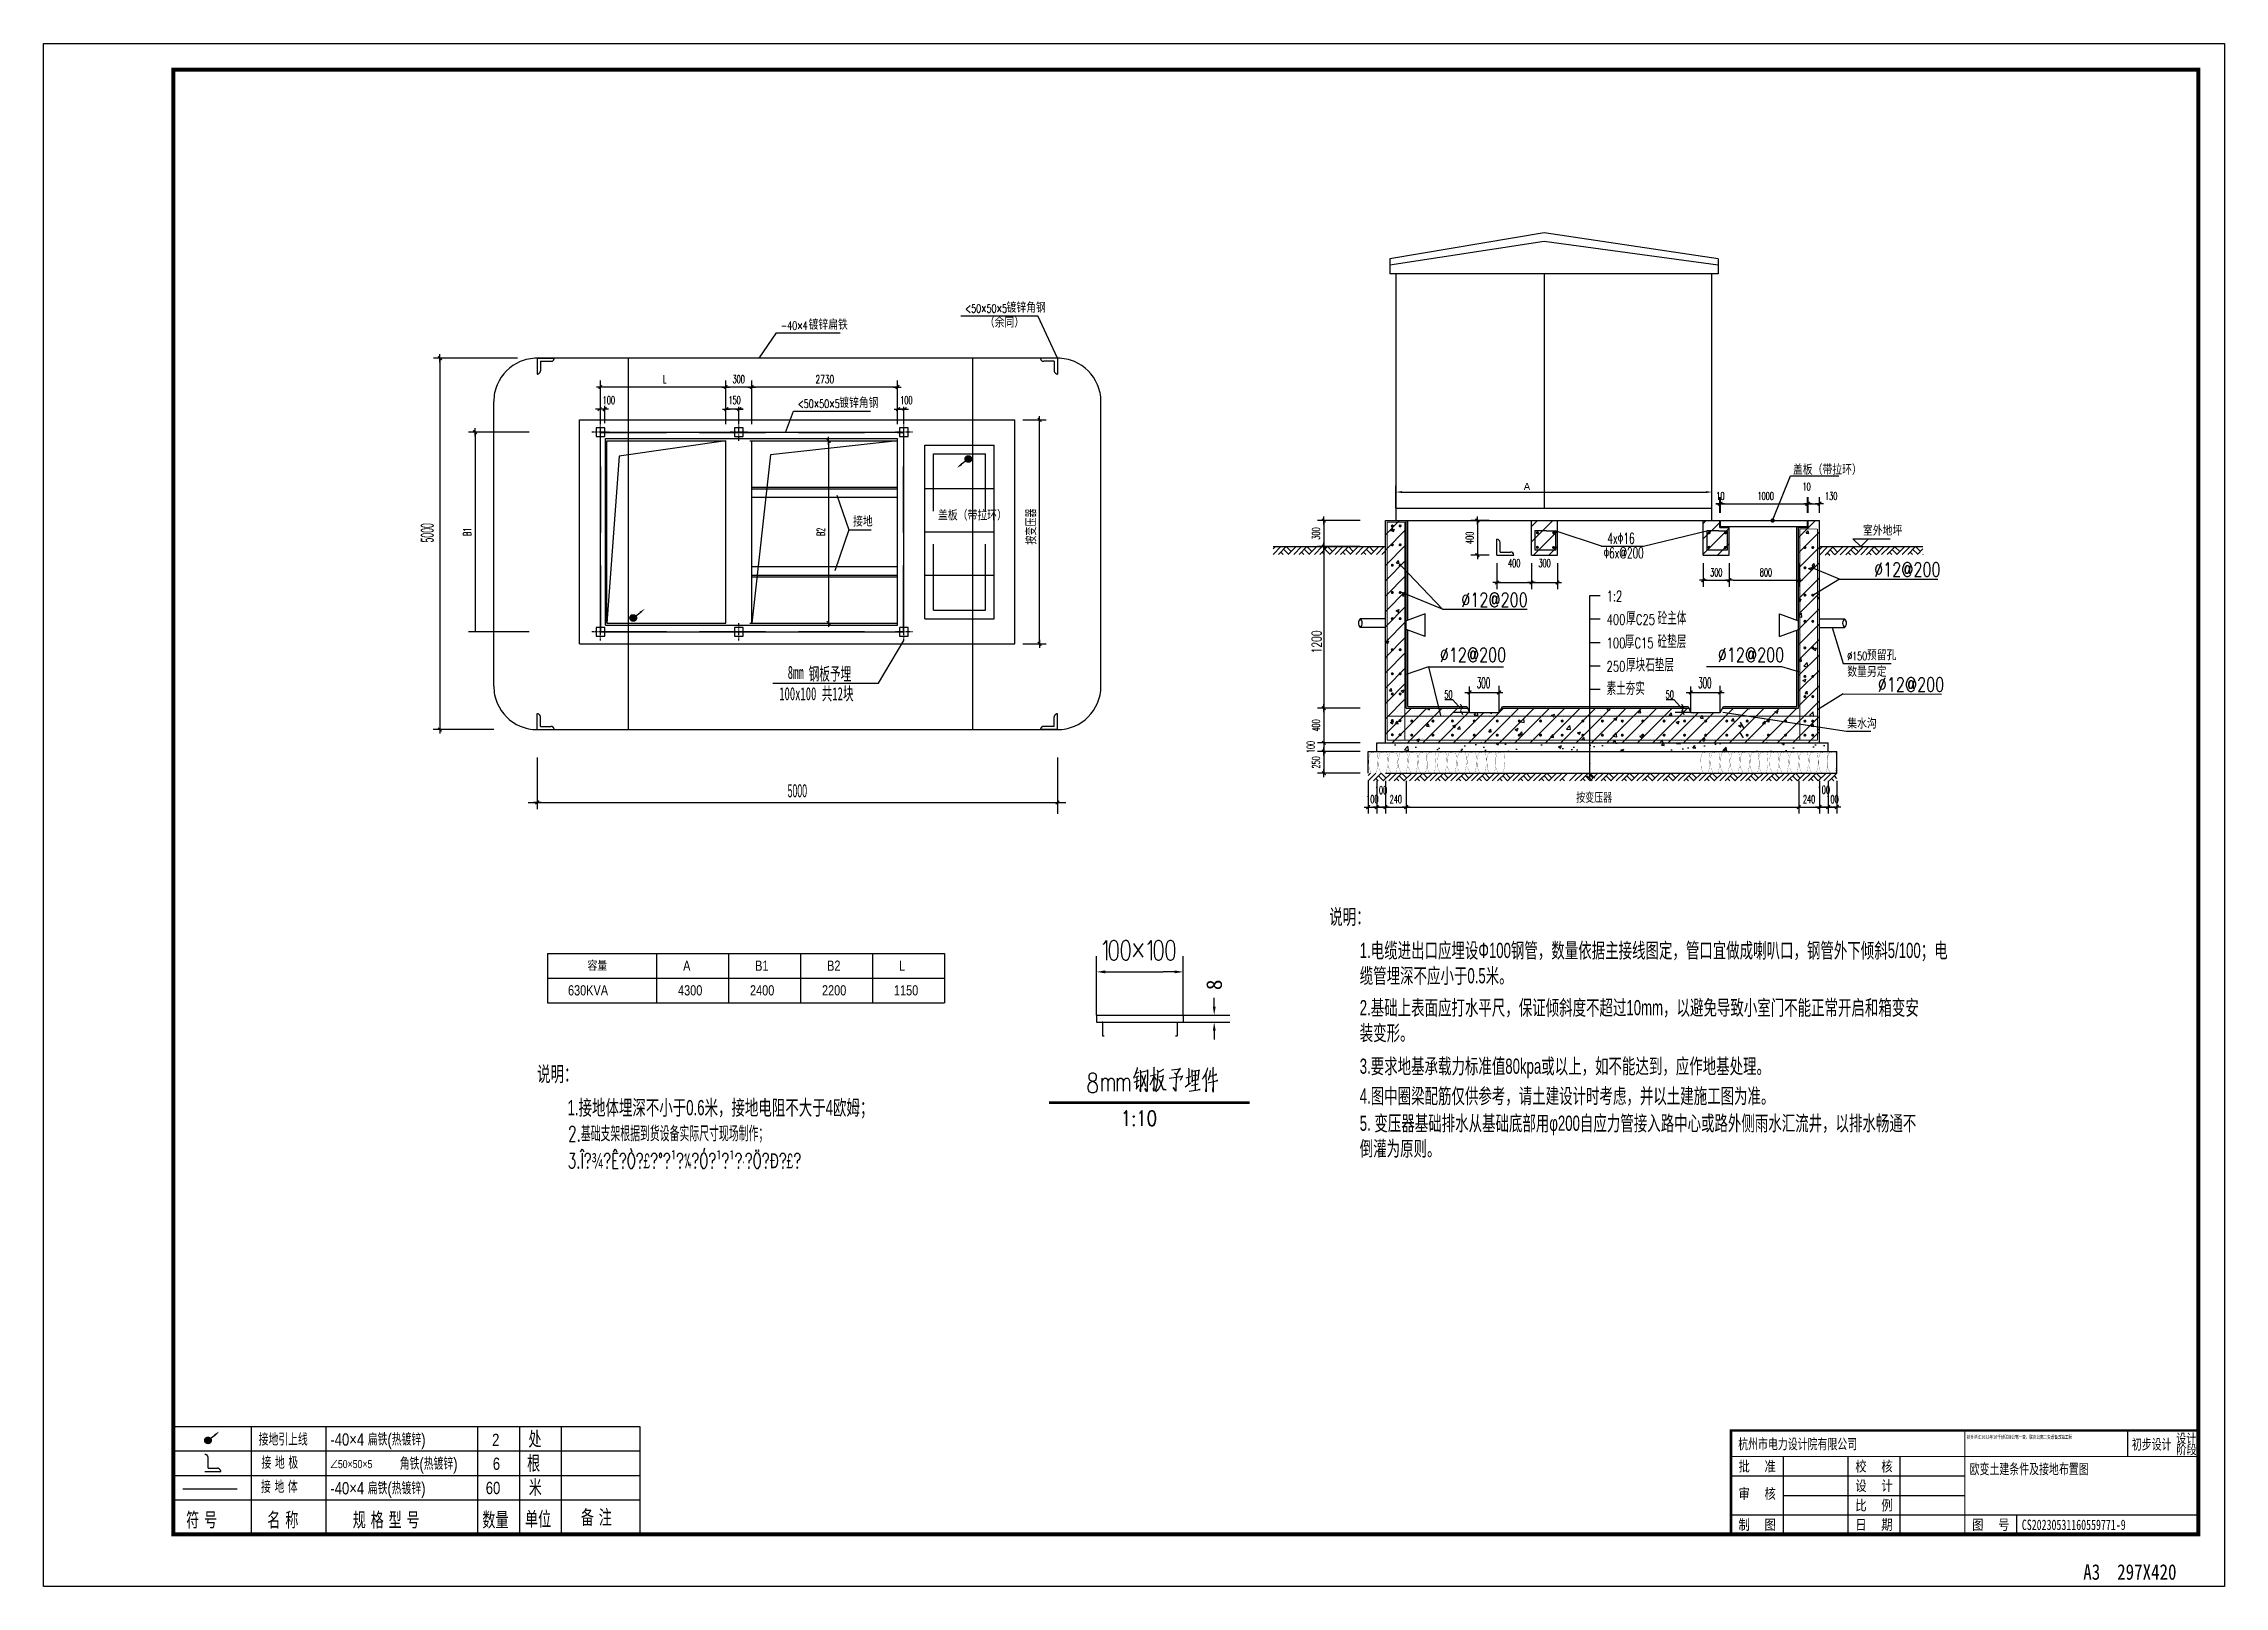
# Model space of a CAD drawing. Extents: x 1225 to 6895, y 909 to 1228.
# Drawn here: x 5005.1 to 5425.1, y 930.5 to 1227.5 of the extents above; entities that cross this region are included whole.
import ezdxf
from ezdxf.enums import TextEntityAlignment as Align

# ---------------------------------------------------------------- set-up
doc = ezdxf.new("R2010")
doc.units = 0
for name, pattern in [('CENTER2', [28.575, 19.05, -3.175, 3.175, -3.175]), ('DASHDOT', [25.4, 12.7, -6.35, 0, -6.35]), ('DASHED', [19.05, 12.7, -6.35]), ('DH', [28, 25, -1, 1, -1])]:
    doc.linetypes.add(name, pattern=pattern)
doc.layers.get('0').update_dxf_attribs({"linetype": 'CONTINUOUS'})
doc.layers.get('DEFPOINTS').update_dxf_attribs({"linetype": 'CONTINUOUS'})
for name, color, linetype in [('00', 7, 'CONTINUOUS'), ('02', 7, 'CONTINUOUS'), ('1', 7, 'CONTINUOUS'), ('2', 6, 'DASHDOT'), ('3', 4, 'CONTINUOUS'), ('4', 7, 'CONTINUOUS'), ('6', 1, 'CONTINUOUS'), ('__2', 6, 'CONTINUOUS'), ('__3', 7, 'CONTINUOUS'), ('_____1', 7, 'CONTINUOUS'), ('EQUIPMENT', 3, 'CONTINUOUS'), ('GESOFTDRAWFRAMETITLELAYER', 3, 'CONTINUOUS'), ('OUT-TITLE', 2, 'CONTINUOUS'), ('PUB_DIM', 3, 'CONTINUOUS'), ('PUB_HATCH', 8, 'CONTINUOUS'), ('PUB_TEXT', 7, 'CONTINUOUS'), ('PUB_TITLE', 252, 'CONTINUOUS')]:
    doc.layers.add(name, color=color, linetype=linetype)
doc.styles.add('___1', font='simfang.ttf', dxfattribs={"width": 0.8})
doc.styles.add('_HZTXT', font='romans.shx', dxfattribs={"width": 0.65, "bigfont": 'hztxt.shx'})
doc.styles.add('_SIMPLEX', font='SIMPLEX.shx', dxfattribs={"width": 0.525})
doc.styles.add('DIM_FONT', font='SIMPLEX.shx', dxfattribs={"width": 0.5, "bigfont": 'hztxt.shx'})
doc.styles.add('FS64F', font='romanc', dxfattribs={"bigfont": 'FS64F'})
doc.styles.add('HZ', font='rs9.shx', dxfattribs={"width": 0.8, "bigfont": 'hztxt.shx'})
doc.styles.add('HZST', font='')
doc.styles.get("Standard").update_dxf_attribs({"font": ''})
doc.styles.get('HZST').set_extended_font_data('SimSun')
doc.styles.get('STANDARD').set_extended_font_data('SimSun')
doc.dimstyles.get("Standard").update_dxf_attribs({"dimtxt": 0.18, "dimasz": 0.18, "dimexe": 0.18, "dimexo": 0.0625, "dimgap": 0.09, "dimtad": 0, "dimtih": 1, "dimtoh": 1, "dimdec": 4, "dimzin": 0, "dimtxsty": 'STANDARD', "dimcen": 0.09, "dimazin": 3, "dimtfac": 1, "dimtdec": 4, "dimtofl": 0, "dimtmove": 0, "dimatfit": 3, "dimtolj": 1, "dimtzin": 0})

msp = doc.modelspace()

# ---------------------------------------------------------------- texts
at = {"style": '_HZTXT', "width": 0.75}
for p in [(5357.63, 1124.919), (5278.122, 1119.118), (5273.972, 1108.52), (5327.524, 1108.522), (5358.335, 1102.799)]:
    msp.add_text('%%C12@200', height=2.706, dxfattribs=at).set_placement(p)
at = {"color": 0, "style": 'HZST', "width": 0.6}
for s, height, p in [('8mm', 2.5055, (5148.39, 1105.237)), ('钢板予埋', 2.5055, (5152.424, 1104.954)), ('100x100 共12块', 2.50555, (5146.753, 1101.129))]:
    msp.add_text(s, height=height, dxfattribs=at).set_placement(p)
at = {"layer": '00', "style": 'FS64F', "width": 0.8}
msp.add_text('1:10', height=2.9182, dxfattribs=at).set_placement((5216.024, 1020.643), align=Align.MIDDLE_CENTER)
at = {"layer": '6', "style": 'HZ'}
msp.add_text('A', height=1.376, dxfattribs=at).set_placement((5290.154, 1141.594))
at = {"layer": '6', "attachment_point": 1}
for s, insert, char_height, width, style in [('{\\fﾷￂￋￎ_GB2312|b0|i0|c134|p49;\\C7;说明：}', (5252.687, 1060.894), 2.92314, 43.71347, '_HZTXT'), ('{\\fﾷￂￋￎ_GB2312|b0|i0|c134|p49;\\C7;1.电缆进出口应埋设Φ100钢管，数量依据主接线图定，管口宜做成喇叭口，钢管外下倾斜5/100；电缆管埋深不应小于0.5米。}', (5258.558, 1054.417), 2.92314, 113.40113, '_HZTXT'), ('{\\fﾷￂￋￎ_GB2312|b0|i0|c134|p49;\\C7;2.基础上表面应打水平尺，保证倾斜度不超过10mm，以避免导致小室门不能正常开启和箱变安装变形。}', (5258.558, 1043.401), 2.92314, 108.74959, '_HZTXT'), ('{\\fﾷￂￋￎ_GB2312|b0|i0|c134|p49;\\C7;说明：}', (5100.12, 1030.632), 2.92314, 43.71347, '_HZTXT'), ('{\\fﾷￂￋￎ_GB2312|b0|i0|c134|p49;\\C7;3.要求地基承载力标准值80kpa或以上，如不能达到，应作地基处理。}', (5258.558, 1032.135), 2.92314, 108.75752, '_HZTXT'), ('{\\fﾷￂￋￎ_GB2312|b0|i0|c134|p49;\\C7;4.图中圈梁配筋仅供参考，请土建设计时考虑，并以土建施工图为准。}', (5258.558, 1026.397), 2.92314, 108.75752, '_HZTXT'), ('{\\fﾷￂￋￎ_GB2312|b0|i0|c134|p49;\\C7;1.接地体埋深不小于0.6米，接地电阻不大于4欧姆；}', (5105.991, 1024.155), 2.92314, 113.40113, '_HZTXT'), ('{\\fﾷￂￋￎ_GB2312|b0|i0|c134|p49;\\C7;5. 变压器基础排水从基础底部用φ200自应力管接入路中心或路外侧雨水汇流井，以排水畅通不倒灌为原则。}', (5258.558, 1021.149), 2.92314, 108.75752, '_HZTXT'), ('{\\C7;2.基础支架根据到货设备实际尺寸现场制作；}', (5106.102, 1019.116), 2.92314, 113.40113, '_HZTXT'), ('{\\C7;3.Î?\\f宋体|b0|i0|c134|p2;¾\\Fromans.shx,hztxt.shx;?Ê?Ò?£?°?\\f宋体|b0|i0|c134|p2;¹\\Fromans.shx,hztxt.shx;?¼?Ó?\\f宋体|b0|i0|c134|p2;¹\\Fromans.shx,hztxt.shx;?\\f宋体|b0|i0|c134|p2;¹\\Fromans.shx,hztxt.shx;?·?Ö?\\f宋体|b0|i0|c134|p2;Ð\\Fromans.shx,hztxt.shx;?£?}', (5106.036, 1013.919), 2.92314, 113.40113, '_HZTXT'), ('接地引上线', (5046.513, 959.985), 2.3595, 16.51637, 'HZ'), ('-40×4 扁铁(热镀锌)', (5060.299, 959.985), 2.35948, 29.57296, 'HZ'), ('2', (5091.468, 959.919), 2.359, 25.56026, 'HZ'), ('处', (5098.455, 960.373), 3.146, 20.99207, 'HZ'), ('接 地 极', (5047.04, 955.509), 2.3595, 16.51637, 'HZ'), ('∠50×50×5 ', (5060.299, 954.861), 1.573, 25.56026, 'HZ'), ('角铁(热镀锌)', (5073.687, 955.322), 2.3595, 29.57296, 'HZ'), ('6', (5091.597, 955.309), 2.359, 25.5566, 'HZ'), ('根', (5098.196, 955.71), 3.146, 20.99207, 'HZ'), ('接 地 体', (5046.952, 950.859), 2.3595, 16.51637, 'HZ'), ('-40×4 扁铁(热镀锌)', (5060.299, 950.595), 2.35948, 29.57296, 'HZ'), ('60', (5090.237, 950.648), 2.3595, 25.5566, 'HZ'), ('米', (5098.52, 951.048), 3.146, 20.99207, 'HZ'), ('符 号', (5032.535, 944.804), 3.146, 20.99207, 'HZ'), ('名 称', (5048.181, 944.804), 3.146, 20.99207, 'HZ'), ('规 格 型 号', (5064.618, 944.804), 3.146, 20.99207, 'HZ'), ('数量', (5089.589, 944.804), 3.146, 20.99207, 'HZ'), ('单位', (5097.807, 944.962), 3.146, 20.99207, 'HZ'), ('备 注', (5108.554, 945.278), 3.146, 20.99207, 'HZ')]:
    msp.add_mtext(s, dxfattribs=dict(at, insert=insert, char_height=char_height, width=width, style=style))
at = {"layer": '6', "color": 0, "width": 20.99207, "attachment_point": 1, "style": 'HZ'}
for s, insert, char_height in [('容量', (5109.839, 1051.005), 1.9662), ('A', (5128.256, 1051.005), 1.966), ('B1', (5142.119, 1051.005), 1.9662), ('B2', (5155.982, 1051.005), 1.9662), ('L', (5169.844, 1051.005), 1.966), ('630KVA', (5106.076, 1046.255), 1.9662), ('1150', (5168.854, 1046.255), 1.9662)]:
    msp.add_mtext(s, dxfattribs=dict(at, insert=insert, char_height=char_height))
at = {"layer": '__2', "color": 7, "style": 'DIM_FONT', "width": 0.7}
msp.add_text('2730', height=1.5033, dxfattribs=at).set_placement((5153.733, 1162.171))
at = {"layer": '__2', "char_height": 1.9662, "width": 20.99207, "attachment_point": 1, "style": 'HZ'}
for s, insert in [('4300', (5127.266, 1046.255)), ('2400', (5141.129, 1046.255)), ('2200', (5154.992, 1046.255))]:
    msp.add_mtext(s, dxfattribs=dict(at, insert=insert))
at = {"layer": 'PUB_DIM', "color": 7, "attachment_point": 5, "style": 'DIM_FONT'}
for s, insert, char_height in [(' L', (5124.376, 1162.922), 1.5033), ('\\A1;300', (5138.95, 1162.922), 1.5033), ('100', (5113.948, 1158.891), 1.5033), ('150', (5138.177, 1158.891), 1.5033), ('100', (5171.245, 1158.891), 1.5033), ('\\A1;10', (5344.62, 1142.221), 1.5033), ('\\A1;10', (5328.022, 1140.449), 1.5033), ('1000', (5336.749, 1140.449), 1.5033), ('\\A1;130', (5349.357, 1140.449), 1.5033), ('\\A1;400', (5288.305, 1127.505), 1.5033), ('\\A1;300', (5294.152, 1127.505), 1.5033), ('\\A1;300', (5327.225, 1125.723), 1.5033), ('800', (5336.794, 1125.723), 1.5033), ('300', (5282.405, 1104.471), 2.0044), ('300', (5325.028, 1104.471), 2.0044), ('50', (5275.651, 1102.215), 1.5033), ('50', (5318.274, 1102.215), 1.5033), ('{\\fￋￎￌﾣﾤ|b0|i0|c134|p54;5000}', (5150.245, 1083.664), 2.50555), ('\\A1;100', (5262.665, 1083.817), 1.5033), ('\\A1;100', (5347.938, 1083.878), 1.5033), ('\\A1;100', (5260.995, 1082.061), 1.5033), ('\\A1;240', (5265.505, 1082.061), 1.5033), ('\\A1;240', (5345.098, 1082.061), 1.5033), ('\\A1;100', (5349.608, 1082.061), 1.5033)]:
    msp.add_mtext(s, dxfattribs=dict(at, insert=insert, char_height=char_height))
at = {"layer": 'PUB_DIM', "color": 7, "attachment_point": 5, "rotation": 90, "style": 'DIM_FONT'}
for s, insert, char_height in [('{\\fￋￎￌﾣﾤ|b0|i0|c134|p54;5000}', (5078.989, 1133.345), 2.50555), ('B2', (5154.767, 1133.524), 1.5033), ('\\A1;300', (5250.144, 1133.215), 1.5033), ('B1', (5086.665, 1133.524), 1.5033), ('\\A1;400', (5279.721, 1132.379), 1.5033), ('\\A1;400', (5250.144, 1096.263), 1.5033), ('\\A1;100', (5249.096, 1092.111), 1.5033), ('\\A1;250', (5250.144, 1089.163), 1.5033)]:
    msp.add_mtext(s, dxfattribs=dict(at, insert=insert, char_height=char_height))
at = {"layer": 'PUB_TEXT'}
for s, height, style, width, p in [('<50×50×5', 1.6036, '_SIMPLEX', 0.7, (5182.556, 1175.731)), ('镀锌角钢', 2.0044, '_HZTXT', 0.7, (5190.532, 1175.731)), ('-40×4', 1.6036, '_SIMPLEX', 0.7, (5147.041, 1172.441)), ('镀锌扁铁', 2.0044, '_HZTXT', 0.7, (5152.398, 1172.441)), ('（余同）', 2.0044, '_HZTXT', 0.7, (5186.346, 1172.876)), ('镀锌角钢', 2.0044, '_HZTXT', 0.7, (5158.299, 1157.392)), ('<50×50×5', 1.6036, '_SIMPLEX', 0.7, (5150.323, 1157.392)), ('盖板（带拉环）', 2.0044, '_HZTXT', 0.7, (5341.991, 1144.515)), ('接地', 2.0044, '_HZTXT', 0.7, (5160.979, 1134.551)), ('盖板（带拉环）', 2.0044, '_HZTXT', 0.7, (5177.336, 1135.734)), ('室外地坪', 2.0044, '_HZTXT', 0.7, (5355.469, 1132.781)), ('Φ6x@200', 2.088, '_HZTXT', 0.6, (5305.52, 1128.442)), ('4xΦ16', 2.088, '_HZTXT', 0.6, (5306.275, 1131.235)), ('1:2', 2.0044, '_SIMPLEX', 0.7, (5306.108, 1120.158)), ('400', 2.0044, '_SIMPLEX', 0.7, (5306.108, 1115.648)), ('厚', 2.506, '_HZTXT', 0.7, (5309.862, 1115.648)), ('C25', 2.0044, '_SIMPLEX', 0.7, (5311.748, 1115.648)), ('砼主体', 2.5055, '_HZTXT', 0.7, (5315.939, 1115.648)), ('100', 2.0044, '_SIMPLEX', 0.7, (5306.108, 1111.138)), ('厚', 2.506, '_HZTXT', 0.7, (5309.595, 1111.138)), ('C15', 2.0044, '_SIMPLEX', 0.7, (5311.481, 1111.138)), ('砼垫层', 2.5055, '_HZTXT', 0.7, (5315.921, 1111.138)), ('厚块石垫层', 2.5055, '_HZTXT', 0.7, (5309.862, 1106.628)), ('%%C150', 1.6036, '_SIMPLEX', 0.7, (5352.448, 1108.821)), ('预留孔', 2.0044, '_HZTXT', 0.7, (5356.242, 1108.821)), ('素土夯实', 2.5055, '_HZTXT', 0.7, (5306.108, 1102.118)), ('250', 2.0044, '_SIMPLEX', 0.7, (5306.108, 1106.628)), ('数量另定', 2.0044, '_HZTXT', 0.7, (5352.448, 1105.614)), ('集水沟', 2.0044, '_HZTXT', 0.7, (5352.448, 1095.644)), ('按变压器', 1.8374, '_HZTXT', 0.7, (5300.241, 1081.386))]:
    msp.add_text(s, height=height, dxfattribs=dict(at, style=style, width=width)).set_placement(p)
at = {"layer": 'PUB_TEXT', "style": '_HZTXT', "width": 0.7}
for s, p in [('按变压器', (5196.247, 1131.078)), ('1200', (5251.165, 1110.147))]:
    msp.add_text(s, height=1.8374, rotation=90, dxfattribs=at).set_placement(p)

# ---------------------------------------------------------------- blocks, each defined once
blk = doc.blocks.new('A3-420X297_____DWG')
at = {"layer": 'OUT-TITLE', "color": 5}
blk.add_lwpolyline([(0, 0), (0, 297), (420, 297), (420, 0)], close=True, dxfattribs=at)
at = {"layer": 'PUB_TITLE', "color": 4, "const_width": 0.8}
blk.add_lwpolyline([(25, 10), (25, 292), (415, 292), (415, 10)], close=True, dxfattribs=at)
at = {"layer": '_____1', "color": 1, "style": '___1', "width": 0.8}
blk.add_text('A3  297X420', height=3, dxfattribs=at).set_placement((392.82, 1.27))
blk = doc.blocks.new('____')
at = {"layer": 'GESOFTDRAWFRAMETITLELAYER', "color": 4}
for p, q in [((76.34, 20), (76.34, 15)), ((90, 0), (90, 20)), ((10, 15), (10, 0)), ((22.5, 15), (22.5, 0)), ((32.5, 15), (32.5, 0)), ((0, 11.25), (45, 11.25)), ((10, 7.5), (45, 7.5)), ((0, 3.75), (90, 3.75)), ((0, 0), (90, 0)), ((55, 0), (55, 3.75))]:
    blk.add_line(p, q, dxfattribs=at)
at = {"layer": 'GESOFTDRAWFRAMETITLELAYER', "const_width": 0.5}
blk.add_lwpolyline([(0, 0), (0, 20), (90, 20)], dxfattribs=at)
at = {"layer": 'GESOFTDRAWFRAMETITLELAYER', "color": 4, "const_width": 0.2}
for points in [[(45, 20), (45, 0)], [(0, 15), (90, 15)]]:
    blk.add_lwpolyline(points, dxfattribs=at)
at = {"width": 0.7, "flags": 1}
for tag, p in [('设计单位', (1.36, 16.41)), ('设计阶段', (77.18, 16.35)), ('比例', (33, 4.6)), ('日期', (33, 0.85)), ('图号', (55.99, 0.85))]:
    blk.add_attdef(tag, p, '', height=2, dxfattribs=at)
for tag, p in [('工程名称_001', (45.47, 19.23)), ('图纸名称_001', (46.15, 13.98))]:
    blk.add_attdef(tag, text='', height=2, dxfattribs=at).set_placement(p, align=Align.TOP_LEFT)
at = {"flags": 1}
for tag, p in [('审批', (11.15, 11.92)), ('校核', (33.11, 11.91)), ('审核', (11.08, 8.1))]:
    blk.add_attdef(tag, p, '', height=2.5, dxfattribs=at)
at = {"layer": 'GESOFTDRAWFRAMETITLELAYER', "color": 3, "width": 0.8}
for s, height, oblique, p in [('设计', 1.8, 1, (87.65, 18.49)), ('阶段', 1.8, 1, (87.69, 16.34)), ('批', 2, 0.8, (2.5, 13.12)), ('准', 2, 0.8, (7.5, 13.12)), ('校', 2, 0.8, (25, 13.12)), ('核', 2, 1, (30, 13.12)), ('审', 2, 0.8, (2.5, 7.85)), ('核', 2, 0.8, (7.5, 7.85)), ('设', 2, 0.8, (25, 9.38)), ('计', 2, 0.8, (30, 9.38)), ('比', 2, 0.8, (25, 5.62)), ('例', 2, 0.8, (30, 5.62)), ('制', 2, 0.8, (2.5, 1.88)), ('图', 2, 0.8, (7.5, 1.88)), ('日', 2, 0.8, (25, 1.88)), ('期', 2, 0.8, (30, 1.88)), ('图', 2, 1, (47.5, 1.88)), ('号', 2, 1, (52.5, 1.88))]:
    blk.add_text(s, height=height, dxfattribs=dict(at, oblique=oblique)).set_placement(p, align=Align.MIDDLE_CENTER)
blk = doc.blocks.new('E8D556914F96455C8DE99E2E92')
for name, p in [('A3-420X297_____DWG', (0, -297)), ('____', (325, -287))]:
    blk.add_blockref(name, p)
at = {"width": 0.7}
for tag, p in [('设计单位', (326.36, -270.59)), ('设计阶段', (402.18, -270.65)), ('比例', (358, -282.4)), ('日期', (358, -286.15)), ('图号', (380.99, -286.15))]:
    blk.add_attdef(tag, p, '', height=2, dxfattribs=at)
for tag, p in [('工程名称_001', (370.47, -267.77)), ('图纸名称_001', (371.15, -273.02))]:
    blk.add_attdef(tag, text='', height=2, dxfattribs=at).set_placement(p, align=Align.TOP_LEFT)
for tag, p in [('审批', (336.15, -275.08)), ('校核', (358.11, -275.09)), ('审核', (336.08, -278.9))]:
    blk.add_attdef(tag, p, '', height=2.5)
blk = doc.blocks.new('_DIMX')
blk.add_line((-150, 0), (150, 0))
at = {"const_width": 50}
blk.add_lwpolyline([(-70, -70), (70, 70)], dxfattribs=at)
blk = doc.blocks.new('_ARROW')
blk.add_solid([(0, 0), (-1, 0.1), (-1, -0.1)])
blk = doc.blocks.new('_DOT')
at = {"const_width": 0.1}
blk.add_lwpolyline([(-0.05, 0, 1), (0.05, 0, 1)], format="xyb", close=True, dxfattribs=at)
blk = doc.blocks.new('*D55')
at = {"color": 0, "linetype": 'BYBLOCK', "ltscale": 10}
for p, q in [((502.06, 114.01), (502.06, 115.01)), ((498.49, 113.01), (503.86, 113.01)), ((498.49, 112.21), (503.86, 112.21)), ((502.06, 111.21), (502.06, 110.21))]:
    blk.add_line(p, q, dxfattribs=at)
for points in [[(501.9, 114.01), (502.23, 114.01), (502.06, 113.01)], [(501.9, 111.21), (502.23, 111.21), (502.06, 112.21)]]:
    blk.add_solid(points, dxfattribs=at)
at = {"layer": 'DEFPOINTS', "color": 0, "linetype": 'BYBLOCK', "ltscale": 10}
for p in [(498.49, 113.01), (498.49, 112.21), (502.06, 113.01)]:
    blk.add_point(p, dxfattribs=at)
at = {"color": 0, "linetype": 'BYBLOCK', "ltscale": 10, "insert": (502.06, 116.51), "char_height": 1.8, "attachment_point": 5, "rotation": 90}
blk.add_mtext('\\A1;8', dxfattribs=at)
blk = doc.blocks.new('A$C4B777D92')
at = {"layer": 'EQUIPMENT', "color": 0, "linetype": 'CENTER2', "ltscale": 0.02}
for p, q in [((200, 100), (0, 100)), ((100, 200), (100, 0))]:
    blk.add_line(p, q, dxfattribs=at)
at = {"layer": 'EQUIPMENT', "color": 0}
blk.add_lwpolyline([(50, 150), (150, 150), (150, 50), (50, 50)], close=True, dxfattribs=at)
blk = doc.blocks.new('A$CC384')
at = {"color": 0, "linetype": 'BYBLOCK', "ltscale": 10}
for p, q in [((5.55, 10.19), (5.55, 16.98)), ((6.55, 15.18), (7.85, 15.18)), ((14.55, 15.18), (13.25, 15.18)), ((15.55, 10.19), (15.55, 16.98))]:
    blk.add_line(p, q, dxfattribs=at)
at = {"linetype": 'CONTINUOUS', "ltscale": 10}
for p, q in [((7.85, 15.18), (13.25, 15.18)), ((6.25, 9.39), (6.25, 9.39)), ((6.25, 9.39), (6.25, 9.39)), ((6.25, 9.39), (6.25, 9.39)), ((6.25, 9.39), (6.25, 9.39)), ((6.25, 9.39), (6.25, 9.39)), ((6.25, 9.39), (6.25, 7.81)), ((6.25, 7.81), (6.45, 7.81)), ((14.65, 7.81), (14.85, 7.81)), ((14.85, 9.39), (14.85, 7.81)), ((0.08, 0.19), (23.19, 0.19))]:
    blk.add_line(p, q, dxfattribs=at)
for points in [[(6.31, 18.36), (6.46, 18.47), (6.69, 18.79), (6.69, 16.54)], [(9.82, 18.47), (10.91, 16.89)], [(9.82, 16.92), (10.93, 18.47)], [(11.48, 18.36), (11.63, 18.47), (11.85, 18.79), (11.85, 16.54)], [(6.15, 2.5), (6.35, 2.82), (6.47, 2.93), (6.67, 2.93), (6.8, 2.82), (6.86, 2.5), (6.86, 1.43)], [(6.15, 2.93), (6.15, 1.43)], [(6.86, 2.5), (7.05, 2.82), (7.18, 2.93), (7.37, 2.93), (7.5, 2.82), (7.57, 2.5), (7.57, 1.43)], [(7.92, 2.5), (8.12, 2.82), (8.25, 2.93), (8.44, 2.93), (8.57, 2.82), (8.63, 2.5), (8.63, 1.43)], [(7.92, 2.93), (7.92, 1.43)], [(8.63, 2.5), (8.82, 2.82), (8.95, 2.93), (9.15, 2.93), (9.27, 2.82), (9.34, 2.5), (9.34, 1.43)], [(10.24, 4.16), (10.24, 4), (10.01, 3.36), (9.89, 3.12), (9.8, 2.89)], [(10.47, 2.65), (9.85, 2.44)], [(10.42, 3.17), (9.99, 3)], [(10.08, 3.52), (10.47, 3.64)], [(10.19, 3.05), (10.18, 1.75), (10.11, 1.66), (10.47, 2.13)], [(10.59, 3.85), (10.62, 3.6), (10.61, 1.37), (10.57, 1.56), (10.61, 1.82)], [(10.64, 3.62), (11.48, 3.81), (11.43, 3.88), (11.42, 3.67), (11.4, 1.56), (11.38, 1.45), (11.37, 1.37), (11.12, 1.73), (11.38, 1.42)], [(11.18, 3.31), (11.17, 3.17), (11.05, 2.77), (10.87, 2.27), (10.72, 1.94)], [(10.75, 3.26), (11.02, 2.6), (11.02, 2.58), (11.12, 2.27), (11.17, 2.11), (11.18, 2.01)], [(12.16, 3.15), (12, 2.74), (11.86, 2.44), (11.75, 2.2), (11.68, 2.11)], [(11.75, 3.22), (12.44, 3.36)], [(12.11, 4.19), (12.18, 4.07), (12.16, 4.09), (12.16, 1.45), (12.13, 1.63), (12.14, 1.82)], [(12.18, 3.08), (12.38, 2.82), (12.43, 2.7)], [(12.56, 3.88), (12.61, 3.67), (12.59, 3.19), (12.57, 2.82), (12.56, 2.48), (12.51, 2.18), (12.44, 1.92), (12.38, 1.66), (12.29, 1.47)], [(12.72, 3.08), (13.29, 3.19), (13.24, 3.29), (13.2, 3.12), (13.14, 2.74), (13.05, 2.48), (12.95, 2.2), (12.84, 1.97), (12.69, 1.71), (12.56, 1.52), (12.39, 1.35)], [(13.29, 3.95), (12.87, 3.71), (12.62, 3.62)], [(12.72, 2.79), (12.77, 2.77), (13.24, 1.61), (13.57, 1.59), (13.24, 1.66), (13.17, 1.75)], [(13.91, 2.93), (15.5, 3.17), (15.47, 3.22), (15.2, 2.67)], [(14.18, 3.9), (15.25, 4.02), (15.2, 4.09), (14.72, 3.31)], [(14.72, 3), (14.71, 1.63), (14.71, 1.47), (14.68, 1.45), (14.39, 1.87), (14.69, 1.47)], [(14.53, 3.55), (14.72, 3.34), (14.77, 3.24), (14.77, 3.12)], [(15.87, 2.96), (15.88, 2.96), (16.41, 3.12)], [(16.15, 4.09), (16.18, 3.95), (16.16, 2.23)], [(16.53, 3.9), (16.56, 3.67), (16.58, 2.48), (16.58, 2.65), (17.32, 2.77), (17.26, 2.77), (17.37, 3.88), (17.4, 3.81), (16.56, 3.69)], [(17.14, 3.29), (16.69, 3.19)], [(16.94, 3.71), (16.91, 1.54)], [(18.36, 4.11), (18.28, 3.81), (18.17, 3.52), (18.03, 3.26), (17.9, 3.05), (17.8, 2.91), (17.74, 2.82)], [(18.17, 3.45), (18.18, 2.04), (18.18, 1.63), (18.18, 1.35), (18.17, 1.49), (18.18, 1.75)], [(18.38, 2.41), (19.55, 2.65), (19.47, 2.67), (19.32, 2.6)], [(18.65, 3.81), (18.6, 3.43), (18.53, 3.1), (18.46, 2.86), (18.41, 2.72)], [(18.65, 3.15), (19.41, 3.36), (19.32, 3.36), (19.19, 3.29)], [(18.96, 4.21), (19.01, 4.11), (18.98, 4.16), (18.99, 1.33), (18.98, 1.54), (18.99, 1.89)], [(15.78, 1.94), (16.4, 2.41)], [(16.25, 1.45), (17.5, 1.61), (17.44, 1.63), (17.27, 1.59)], [(17.29, 2.23), (16.49, 2.06)]]:
    blk.add_lwpolyline(points, dxfattribs=at)
for points in [[(7.46, 18.79), (7.24, 18.68), (7.09, 18.36), (7.01, 17.82), (7.01, 17.5), (7.09, 16.97), (7.24, 16.64), (7.46, 16.54), (7.61, 16.54), (7.84, 16.64), (7.99, 16.97), (8.06, 17.5), (8.06, 17.82), (7.99, 18.36), (7.84, 18.68), (7.61, 18.79)], [(8.84, 18.79), (8.61, 18.68), (8.46, 18.36), (8.39, 17.82), (8.39, 17.5), (8.46, 16.97), (8.61, 16.64), (8.84, 16.54), (8.99, 16.54), (9.21, 16.64), (9.36, 16.97), (9.44, 17.5), (9.44, 17.82), (9.36, 18.36), (9.21, 18.68), (8.99, 18.79)], [(12.63, 18.79), (12.4, 18.68), (12.25, 18.36), (12.18, 17.82), (12.18, 17.5), (12.25, 16.97), (12.4, 16.64), (12.63, 16.54), (12.78, 16.54), (13, 16.64), (13.15, 16.97), (13.23, 17.5), (13.23, 17.82), (13.15, 18.36), (13, 18.68), (12.78, 18.79)], [(14, 18.79), (13.78, 18.68), (13.63, 18.36), (13.55, 17.82), (13.55, 17.5), (13.63, 16.97), (13.78, 16.64), (14, 16.54), (14.15, 16.54), (14.38, 16.64), (14.53, 16.97), (14.6, 17.5), (14.6, 17.82), (14.53, 18.36), (14.38, 18.68), (14.15, 18.79)], [(4.96, 3.51), (4.74, 3.4), (4.66, 3.19), (4.66, 2.97), (4.74, 2.76), (4.89, 2.65), (5.19, 2.54), (5.41, 2.44), (5.56, 2.22), (5.64, 2.01), (5.64, 1.69), (5.56, 1.47), (5.49, 1.36), (5.26, 1.26), (4.96, 1.26), (4.74, 1.36), (4.66, 1.47), (4.59, 1.69), (4.59, 2.01), (4.66, 2.22), (4.81, 2.44), (5.04, 2.54), (5.34, 2.65), (5.49, 2.76), (5.56, 2.97), (5.56, 3.19), (5.49, 3.4), (5.26, 3.51)]]:
    blk.add_lwpolyline(points, close=True, dxfattribs=at)
at = {"linetype": 'CONTINUOUS', "ltscale": 10, "const_width": 0.8}
blk.add_lwpolyline([(6.25, 9.39), (6.25, 9.39)], dxfattribs=at)
at = {"linetype": 'CONTINUOUS', "ltscale": 10}
blk.add_point((6.25, 9.39), dxfattribs=at)
blk.add_point((6.25, 9.39), dxfattribs=at)
blk.add_point((6.25, 9.39), dxfattribs=at)
blk.add_point((6.25, 9.39), dxfattribs=at)
at = {"color": 0, "linetype": 'BYBLOCK', "ltscale": 10}
for points in [[(6.55, 15.35), (6.55, 15.02), (5.55, 15.18)], [(14.55, 15.35), (14.55, 15.02), (15.55, 15.18)]]:
    blk.add_solid(points, dxfattribs=at)
at = {"layer": '2', "linetype": 'CONTINUOUS', "ltscale": 10}
for p, q in [((5.55, 10.19), (15.55, 10.19)), ((5.55, 10.19), (5.55, 9.39)), ((15.55, 10.19), (15.55, 9.39)), ((5.55, 9.39), (15.55, 9.39)), ((0.08, 0.06), (23.19, 0.06))]:
    blk.add_line(p, q, dxfattribs=at)
at = {"layer": 'DEFPOINTS', "color": 0, "linetype": 'BYBLOCK', "ltscale": 10}
for p in [(15.55, 15.18), (5.55, 10.19), (15.55, 10.19)]:
    blk.add_point(p, dxfattribs=at)
at = {"linetype": 'CONTINUOUS', "ltscale": 10}
dim = blk.add_linear_dim(base=(19.12, 10.19), p1=(15.55, 9.39), p2=(15.55, 10.19), angle=90, dimstyle='STANDARD', override={"dimscale": 10, "dimasz": 0.1, "dimexo": 0, "dimtih": 0, "dimtoh": 0, "dimdec": 0, "dimlfac": 10, "dimcen": 0.9, "dimtdec": 0}, dxfattribs=at)
dim.commit()
dim.dimension.update_dxf_attribs({"geometry": '*D55', "text_midpoint": (19.12, 13.69), "insert": (-482.94, -102.82)})

# ---------------------------------------------------------------- hatches: boundary and pattern name
h = msp.add_hatch(color=0)
edge = h.paths.add_edge_path()
edge.add_arc((5264.832, 1134.676), 0.303, 0, 360)
h = msp.add_hatch(color=0)
edge = h.paths.add_edge_path()
edge.add_arc((5266.34, 1134.676), 0.303, 0, 360)
h = msp.add_hatch(color=0)
edge = h.paths.add_edge_path()
edge.add_arc((5264.832, 1131.033), 0.303, 0, 360)
h = msp.add_hatch(color=0)
edge = h.paths.add_edge_path()
edge.add_arc((5266.34, 1131.033), 0.303, 0, 360)
h = msp.add_hatch(color=0)
edge = h.paths.add_edge_path()
edge.add_arc((5292.771, 1130.559), 0.303, 0, 360)
h = msp.add_hatch(color=0)
edge = h.paths.add_edge_path()
edge.add_arc((5292.778, 1133.351), 0.303, 0, 360)
h = msp.add_hatch(color=0)
edge = h.paths.add_edge_path()
edge.add_arc((5295.891, 1130.525), 0.303, 0, 360)
h = msp.add_hatch(color=0)
edge = h.paths.add_edge_path()
edge.add_arc((5295.917, 1133.343), 0.303, 0, 360)
h = msp.add_hatch(color=0)
edge = h.paths.add_edge_path()
edge.add_arc((5325.845, 1130.559), 0.303, 0, 360)
h = msp.add_hatch(color=0)
edge = h.paths.add_edge_path()
edge.add_arc((5325.852, 1133.351), 0.303, 0, 360)
h = msp.add_hatch(color=0)
edge = h.paths.add_edge_path()
edge.add_arc((5328.965, 1130.525), 0.303, 0, 360)
h = msp.add_hatch(color=0)
edge = h.paths.add_edge_path()
edge.add_arc((5328.99, 1133.343), 0.303, 0, 360)
h = msp.add_hatch(color=0)
edge = h.paths.add_edge_path()
edge.add_arc((5344.303, 1130.525), 0.303, 0, 360)
h = msp.add_hatch(color=0)
edge = h.paths.add_edge_path()
edge.add_arc((5345.811, 1130.525), 0.303, 0, 360)
h = msp.add_hatch(color=0)
edge = h.paths.add_edge_path()
edge.add_arc((5264.832, 1127.118), 0.303, 0, 360)
h = msp.add_hatch(color=0)
edge = h.paths.add_edge_path()
edge.add_arc((5266.34, 1127.118), 0.303, 0, 360)
h = msp.add_hatch(color=0)
edge = h.paths.add_edge_path()
edge.add_arc((5344.303, 1126.611), 0.303, 0, 360)
h = msp.add_hatch(color=0)
edge = h.paths.add_edge_path()
edge.add_arc((5345.811, 1126.611), 0.303, 0, 360)
h = msp.add_hatch(color=0)
edge = h.paths.add_edge_path()
edge.add_arc((5264.832, 1121.857), 0.303, 0, 360)
h = msp.add_hatch(color=0)
edge = h.paths.add_edge_path()
edge.add_arc((5266.34, 1121.857), 0.303, 0, 360)
h = msp.add_hatch(color=0)
edge = h.paths.add_edge_path()
edge.add_arc((5344.303, 1121.349), 0.303, 0, 360)
h = msp.add_hatch(color=0)
edge = h.paths.add_edge_path()
edge.add_arc((5345.811, 1121.349), 0.303, 0, 360)
h = msp.add_hatch(color=0)
edge = h.paths.add_edge_path()
edge.add_arc((5264.832, 1116.822), 0.303, 0, 360)
h = msp.add_hatch(color=0)
edge = h.paths.add_edge_path()
edge.add_arc((5266.34, 1116.822), 0.303, 0, 360)
h = msp.add_hatch(color=0)
edge = h.paths.add_edge_path()
edge.add_arc((5344.303, 1116.314), 0.303, 0, 360)
h = msp.add_hatch(color=0)
edge = h.paths.add_edge_path()
edge.add_arc((5345.811, 1116.314), 0.303, 0, 360)
h = msp.add_hatch(color=0)
edge = h.paths.add_edge_path()
edge.add_arc((5264.832, 1110.843), 0.303, 0, 360)
h = msp.add_hatch(color=0)
edge = h.paths.add_edge_path()
edge.add_arc((5266.345, 1110.845), 0.303, 0, 360)
h = msp.add_hatch(color=0)
edge = h.paths.add_edge_path()
edge.add_arc((5344.303, 1111.19), 0.303, 0, 360)
h = msp.add_hatch(color=0)
edge = h.paths.add_edge_path()
edge.add_arc((5345.816, 1111.192), 0.303, 0, 360)
h = msp.add_hatch(color=0)
edge = h.paths.add_edge_path()
edge.add_arc((5264.832, 1106.216), 0.303, 0, 360)
h = msp.add_hatch(color=0)
edge = h.paths.add_edge_path()
edge.add_arc((5266.34, 1106.216), 0.303, 0, 360)
h = msp.add_hatch(color=0)
edge = h.paths.add_edge_path()
edge.add_arc((5344.303, 1105.709), 0.303, 0, 360)
h = msp.add_hatch(color=0)
edge = h.paths.add_edge_path()
edge.add_arc((5345.811, 1105.709), 0.303, 0, 360)
h = msp.add_hatch(color=0)
edge = h.paths.add_edge_path()
edge.add_arc((5264.832, 1102.323), 0.303, 0, 360)
h = msp.add_hatch(color=0)
edge = h.paths.add_edge_path()
edge.add_arc((5266.34, 1102.323), 0.303, 0, 360)
h = msp.add_hatch(color=0)
edge = h.paths.add_edge_path()
edge.add_arc((5344.303, 1101.816), 0.303, 0, 360)
h = msp.add_hatch(color=0)
edge = h.paths.add_edge_path()
edge.add_arc((5345.811, 1101.816), 0.303, 0, 360)
h = msp.add_hatch(color=0)
edge = h.paths.add_edge_path()
edge.add_arc((5264.832, 1097.191), 0.303, 0, 360)
h = msp.add_hatch(color=0)
edge = h.paths.add_edge_path()
edge.add_arc((5266.326, 1097.191), 0.303, 0, 360)
h = msp.add_hatch(color=0)
edge = h.paths.add_edge_path()
edge.add_arc((5268.581, 1097.118), 0.303, 0, 360)
h = msp.add_hatch(color=0)
edge = h.paths.add_edge_path()
edge.add_arc((5272.663, 1097.118), 0.303, 0, 360)
h = msp.add_hatch(color=0)
edge = h.paths.add_edge_path()
edge.add_arc((5276.411, 1097.118), 0.303, 0, 360)
h = msp.add_hatch(color=0)
edge = h.paths.add_edge_path()
edge.add_arc((5280.609, 1097.118), 0.303, 0, 360)
h = msp.add_hatch(color=0)
edge = h.paths.add_edge_path()
edge.add_arc((5285.041, 1097.118), 0.303, 0, 360)
h = msp.add_hatch(color=0)
edge = h.paths.add_edge_path()
edge.add_arc((5289.276, 1097.118), 0.303, 0, 360)
h = msp.add_hatch(color=0)
edge = h.paths.add_edge_path()
edge.add_arc((5293.389, 1097.118), 0.303, 0, 360)
h = msp.add_hatch(color=0)
edge = h.paths.add_edge_path()
edge.add_arc((5297.549, 1097.118), 0.303, 0, 360)
h = msp.add_hatch(color=0)
edge = h.paths.add_edge_path()
edge.add_arc((5301.526, 1097.118), 0.303, 0, 360)
h = msp.add_hatch(color=0)
edge = h.paths.add_edge_path()
edge.add_arc((5305.287, 1097.118), 0.303, -180, 180, ccw=False)
h = msp.add_hatch(color=0)
edge = h.paths.add_edge_path()
edge.add_arc((5309.128, 1097.118), 0.303, 0, 360)
h = msp.add_hatch(color=0)
edge = h.paths.add_edge_path()
edge.add_arc((5313.071, 1097.118), 0.303, -180, 180, ccw=False)
h = msp.add_hatch(color=0)
edge = h.paths.add_edge_path()
edge.add_arc((5317.17, 1097.118), 0.303, 0, 360)
h = msp.add_hatch(color=0)
edge = h.paths.add_edge_path()
edge.add_arc((5321.121, 1097.118), 0.303, -180, 180, ccw=False)
h = msp.add_hatch(color=0)
edge = h.paths.add_edge_path()
edge.add_arc((5325.187, 1097.118), 0.303, 0, 360)
h = msp.add_hatch(color=0)
edge = h.paths.add_edge_path()
edge.add_arc((5329.25, 1097.118), 0.303, -180, 180, ccw=False)
h = msp.add_hatch(color=0)
edge = h.paths.add_edge_path()
edge.add_arc((5333.179, 1097.118), 0.303, 0, 360)
h = msp.add_hatch(color=0)
edge = h.paths.add_edge_path()
edge.add_arc((5337.266, 1097.118), 0.303, -180, 180, ccw=False)
h = msp.add_hatch(color=0)
edge = h.paths.add_edge_path()
edge.add_arc((5340.566, 1097.118), 0.303, -180, 180, ccw=False)
h = msp.add_hatch(color=0)
edge = h.paths.add_edge_path()
edge.add_arc((5344.303, 1097.105), 0.303, 0, 360)
h = msp.add_hatch(color=0)
edge = h.paths.add_edge_path()
edge.add_arc((5345.797, 1097.105), 0.303, 0, 360)
h = msp.add_hatch(color=0)
edge = h.paths.add_edge_path()
edge.add_arc((5264.832, 1094.472), 0.303, 0, 360)
h = msp.add_hatch(color=0)
edge = h.paths.add_edge_path()
edge.add_arc((5266.326, 1094.472), 0.303, 0, 360)
h = msp.add_hatch(color=0)
edge = h.paths.add_edge_path()
edge.add_arc((5268.581, 1094.399), 0.303, 0, 360)
h = msp.add_hatch(color=0)
edge = h.paths.add_edge_path()
edge.add_arc((5272.663, 1094.399), 0.303, 0, 360)
h = msp.add_hatch(color=0)
edge = h.paths.add_edge_path()
edge.add_arc((5276.411, 1094.399), 0.303, 0, 360)
h = msp.add_hatch(color=0)
edge = h.paths.add_edge_path()
edge.add_arc((5280.609, 1094.399), 0.303, 0, 360)
h = msp.add_hatch(color=0)
edge = h.paths.add_edge_path()
edge.add_arc((5285.041, 1094.399), 0.303, 0, 360)
h = msp.add_hatch(color=0)
edge = h.paths.add_edge_path()
edge.add_arc((5289.276, 1094.399), 0.303, 0, 360)
h = msp.add_hatch(color=0)
edge = h.paths.add_edge_path()
edge.add_arc((5293.389, 1094.399), 0.303, 0, 360)
h = msp.add_hatch(color=0)
edge = h.paths.add_edge_path()
edge.add_arc((5297.549, 1094.399), 0.303, 0, 360)
h = msp.add_hatch(color=0)
edge = h.paths.add_edge_path()
edge.add_arc((5301.526, 1094.399), 0.303, 0, 360)
h = msp.add_hatch(color=0)
edge = h.paths.add_edge_path()
edge.add_arc((5305.287, 1094.399), 0.303, -180, 180, ccw=False)
h = msp.add_hatch(color=0)
edge = h.paths.add_edge_path()
edge.add_arc((5309.128, 1094.399), 0.303, 0, 360)
h = msp.add_hatch(color=0)
edge = h.paths.add_edge_path()
edge.add_arc((5313.071, 1094.399), 0.303, -180, 180, ccw=False)
h = msp.add_hatch(color=0)
edge = h.paths.add_edge_path()
edge.add_arc((5317.17, 1094.399), 0.303, 0, 360)
h = msp.add_hatch(color=0)
edge = h.paths.add_edge_path()
edge.add_arc((5321.121, 1094.399), 0.303, -180, 180, ccw=False)
h = msp.add_hatch(color=0)
edge = h.paths.add_edge_path()
edge.add_arc((5325.187, 1094.399), 0.303, 0, 360)
h = msp.add_hatch(color=0)
edge = h.paths.add_edge_path()
edge.add_arc((5329.25, 1094.399), 0.303, -180, 180, ccw=False)
h = msp.add_hatch(color=0)
edge = h.paths.add_edge_path()
edge.add_arc((5333.179, 1094.399), 0.303, 0, 360)
h = msp.add_hatch(color=0)
edge = h.paths.add_edge_path()
edge.add_arc((5337.266, 1094.399), 0.303, -180, 180, ccw=False)
h = msp.add_hatch(color=0)
edge = h.paths.add_edge_path()
edge.add_arc((5340.566, 1094.399), 0.303, -180, 180, ccw=False)
h = msp.add_hatch(color=0)
edge = h.paths.add_edge_path()
edge.add_arc((5344.303, 1094.387), 0.303, 0, 360)
h = msp.add_hatch(color=0)
edge = h.paths.add_edge_path()
edge.add_arc((5345.797, 1094.387), 0.303, 0, 360)
at = {"layer": '6', "linetype": 'DASHED'}
h = msp.add_hatch(dxfattribs=at)
h.set_pattern_fill('ANSI31', color=1, scale=0.786494, angle=180, style=0)
h.set_pattern_definition([(225, (4995.84604, 2590.96905), (0.069516894, -0.069516894), [])])
h.paths.add_polyline_path([(5183.813, 1147.567, 1), (5182.548, 1147.567, 1)])
at = {"layer": '6'}
h = msp.add_hatch(dxfattribs=at)
h.set_pattern_fill('ANSI31', color=256, scale=16.703658, style=0)
h.set_pattern_definition([(45, (5200.301, 1034.3464), (-1.47641, 1.47641), [])])
h.paths.add_polyline_path([(5296.657, 1135.72), (5291.646, 1135.72), (5291.646, 1129.039), (5296.657, 1129.039)])
h.paths.add_polyline_path([(5329.731, 1134.384), (5327.893, 1134.384), (5327.893, 1135.72), (5324.719, 1135.72), (5324.719, 1129.039), (5329.731, 1129.039)])
at = {"layer": '6', "linetype": 'DASHED'}
h = msp.add_hatch(dxfattribs=at)
h.set_pattern_fill('ANSI31', color=1, scale=0.786494, style=0)
h.set_pattern_definition([(45, (5305.97336, -326.44315), (-0.069516894, 0.069516894), [])])
h.paths.add_polyline_path([(5119.272, 1116.959, 1), (5118.007, 1116.959, 1)])
at = {"layer": '6'}
h = msp.add_hatch(dxfattribs=at)
h.set_pattern_fill('AR-CONC', color=256, scale=0.835183, style=0)
h.set_pattern_definition([(50, (5203.6416, 1034.3464), (5.99043, -0.5241), [0.62639, -6.89026]), (355, (5203.6416, 1034.3464), (-1.15883, 6.28218), [0.5011, -5.5122]), (100.4514, (5204.141, 1034.303), (4.83161, 5.75808), [0.53235, -5.85582]), (46.184, (5203.642, 1036.017), (8.9134, -1.3824), [0.9396, -10.3354]), (96.6356, (5204.384, 1035.902), (7.80614, 8.13567), [0.7985, -8.78373]), (351.184, (5203.642, 1036.017), (7.80614, 8.13567), [0.75166, -8.2683]), (21, (5204.477, 1035.599), (4.98527, -3.3626), [0.62639, -6.89026]), (326, (5204.477, 1035.599), (2.03213, 6.05633), [0.5011, -5.5122]), (71.4514, (5204.892, 1035.319), (7.0174, 2.69372), [0.53235, -5.85582]), (37.5, (5203.6416, 1034.3464), (0.101557, 2.780273), [0, -5.44539, 0, -5.595725, 0, -5.53309]), (7.5, (5203.6416, 1034.3464), (2.19711, 3.29406), [0, -3.1904, 0, -5.320115, 0, -2.108837]), (327.5, (5201.7792, 1034.3464), (4.458394, -0.188374), [0, -2.08796, 0, -6.51443, 0, -8.64414]), (317.5, (5200.944, 1034.3464), (4.87067, 0.83606), [0, -2.71434, 0, -4.32625, 0, -6.13859])])
h.paths.add_polyline_path([(5348.773, 1092.922), (5265.171, 1092.922), (5265.171, 1091.251), (5348.773, 1091.251)])
at = {"layer": '6', "linetype": 'DASHED'}
h = msp.add_hatch(dxfattribs=at)
h.set_pattern_fill('ANSI31', color=1, scale=0.786494, style=0)
h.set_pattern_definition([(45, (5224.07047, -484.77397), (-0.069516894, 0.069516894), [])])
h.paths.add_polyline_path([(5037.369, 958.628, 1), (5036.104, 958.628, 1)])

# ---------------------------------------------------------------- linework, layer by layer
at = {"color": 7}
for p, q in [((5266.6, 1126.91), (5274.515, 1118.645)), ((5350.986, 1124.45), (5345.996, 1126.466)), ((5274.515, 1118.645), (5266.685, 1121.857)), ((5350.986, 1124.45), (5346.003, 1121.423)), ((5271.816, 1107.581), (5274.11, 1098.155)), ((5339.798, 1107.583), (5343.248, 1106.573)), ((5351.69, 1102.331), (5346.708, 1099.303))]:
    msp.add_line(p, q, dxfattribs=at)
for p, q in [((5350.986, 1124.45), (5369.895, 1124.419)), ((5274.515, 1118.645), (5290.778, 1118.624)), ((5271.816, 1107.581), (5267.298, 1106.002)), ((5271.816, 1107.581), (5286.245, 1107.581)), ((5325.368, 1107.583), (5339.798, 1107.583)), ((5351.69, 1102.331), (5370.6, 1102.299))]:
    msp.add_line(p, q)
at = {"color": 0, "linetype": 'CONTINUOUS', "ltscale": 10}
for p, q in [((5165.865, 1104.411), (5170.771, 1112.645)), ((5145.552, 1104.411), (5165.865, 1104.411))]:
    msp.add_line(p, q, dxfattribs=at)
at = {"color": 0, "const_width": 0.18}
for points in [[(5263.835, 1093.428), (5263.835, 1135.412)], [(5263.835, 1135.412), (5267.24, 1135.412)], [(5267.234, 1093.428), (5267.234, 1135.423)], [(5343.305, 1093.432), (5343.305, 1134.088)], [(5343.305, 1134.088), (5346.71, 1134.088)], [(5346.704, 1093.444), (5346.71, 1134.088)], [(5263.83, 1098.061), (5346.754, 1098.061)], [(5263.835, 1093.428), (5346.742, 1093.428)]]:
    msp.add_lwpolyline(points, dxfattribs=at)
at = {"color": 3, "const_width": 0.251}
for points in [[(5278.429, 1099.497), (5277.939, 1100.36)], [(5321.051, 1099.497), (5320.562, 1100.36)], [(5278.429, 1098.328), (5277.939, 1099.191)], [(5321.051, 1098.328), (5320.562, 1099.191)]]:
    msp.add_lwpolyline(points, dxfattribs=at)
at = {"layer": '02', "color": 2}
for p, q in [((5331.813, 1096.866), (5332.49, 1095.815)), ((5331.726, 1094.951), (5332.402, 1093.9))]:
    msp.add_line(p, q, dxfattribs=at)
at = {"layer": '1', "color": 1}
for p, q in [((5294.089, 1191.082), (5264.363, 1186.071)), ((5294.089, 1189.412), (5264.363, 1184.892)), ((5327.58, 1186.071), (5294.089, 1191.082)), ((5327.58, 1184.892), (5294.089, 1189.412)), ((5264.363, 1186.071), (5264.363, 1183.22)), ((5327.58, 1186.071), (5327.58, 1183.22)), ((5327.58, 1183.22), (5264.363, 1183.22)), ((5265.543, 1183.22), (5265.543, 1135.72)), ((5294.089, 1183.22), (5294.089, 1138.08)), ((5326.401, 1135.72), (5326.401, 1183.22)), ((5265.543, 1138.08), (5326.401, 1138.08)), ((5265.543, 1135.72), (5326.401, 1135.72))]:
    msp.add_line(p, q, dxfattribs=at)
at = {"layer": '3', "color": 1, "linetype": 'CONTINUOUS', "ltscale": 20}
for p, q in [((5294.555, 1133.732), (5292.313, 1133.732)), ((5292.313, 1133.732), (5292.313, 1130.062)), ((5292.313, 1130.062), (5296.296, 1130.062)), ((5294.555, 1133.732), (5296.296, 1133.732)), ((5296.296, 1130.062), (5296.296, 1133.732)), ((5327.628, 1133.732), (5325.387, 1133.732)), ((5325.387, 1133.732), (5325.387, 1130.062)), ((5325.387, 1130.062), (5329.369, 1130.062)), ((5327.628, 1133.732), (5329.369, 1133.732)), ((5329.369, 1130.062), (5329.369, 1133.732))]:
    msp.add_line(p, q, dxfattribs=at)
at = {"layer": '4', "ltscale": 0.3}
msp.add_line((5031.878, 949.324), (5042.364, 949.324), dxfattribs=at)
at = {"layer": '6', "color": 1, "linetype": 'DASHED'}
for p, q in [((5100.134, 1166.972), (5100.134, 1163.903)), ((5100.134, 1166.972), (5103.41, 1166.972)), ((5100.797, 1166.368), (5100.797, 1164.523)), ((5100.797, 1166.368), (5102.764, 1166.368)), ((5200.356, 1166.972), (5197.079, 1166.972)), ((5199.692, 1166.368), (5197.726, 1166.368)), ((5199.692, 1166.368), (5199.692, 1164.523)), ((5200.356, 1166.972), (5200.356, 1163.903)), ((5182.735, 1147.217), (5181.88, 1146.549)), ((5119.085, 1117.309), (5119.94, 1117.977)), ((5100.134, 1095.469), (5100.134, 1098.538)), ((5100.797, 1096.073), (5100.797, 1097.917)), ((5199.692, 1096.073), (5199.692, 1097.917)), ((5200.356, 1095.469), (5200.356, 1098.538)), ((5100.134, 1095.469), (5103.41, 1095.469)), ((5100.797, 1096.073), (5102.764, 1096.073)), ((5200.356, 1095.469), (5197.079, 1095.469)), ((5199.692, 1096.073), (5197.726, 1096.073)), ((5037.182, 958.978), (5038.037, 959.646)), ((5036.755, 953.298), (5036.755, 955.264)), ((5036.755, 953.298), (5038.599, 953.298))]:
    msp.add_line(p, q, dxfattribs=at)
at = {"layer": '6', "color": 1, "linetype": 'DASHED', "ltscale": 15}
for p, q in [((5200.356, 1166.972), (5100.134, 1166.972)), ((5117.723, 1095.469), (5117.723, 1166.972)), ((5184.047, 1095.469), (5184.047, 1166.972)), ((5091.782, 1103.821), (5091.782, 1158.62)), ((5208.707, 1103.821), (5208.707, 1158.62)), ((5100.134, 1095.469), (5200.356, 1095.469))]:
    msp.add_line(p, q, dxfattribs=at)
at = {"layer": '6', "color": 1}
for p, q in [((5108.299, 1155.072), (5192.151, 1155.072)), ((5108.299, 1111.976), (5108.299, 1155.072)), ((5192.151, 1111.976), (5192.151, 1155.072)), ((5108.299, 1111.976), (5192.151, 1111.976))]:
    msp.add_line(p, q, dxfattribs=at)
at = {"layer": '6'}
for p, q in [((5112.308, 1152.733), (5170.771, 1152.733)), ((5112.308, 1114.315), (5112.308, 1152.733)), ((5113.31, 1115.568), (5113.31, 1151.481)), ((5113.31, 1151.481), (5169.518, 1151.481)), ((5113.561, 1151.063), (5136.445, 1151.063)), ((5113.561, 1115.985), (5113.561, 1151.063)), ((5136.445, 1151.063), (5115.952, 1148.111)), ((5136.445, 1115.985), (5136.445, 1151.063)), ((5141.456, 1151.063), (5169.518, 1151.063)), ((5141.456, 1115.985), (5141.456, 1151.063)), ((5169.518, 1151.063), (5145.103, 1148.381)), ((5169.518, 1115.568), (5169.518, 1151.481)), ((5170.771, 1114.315), (5170.771, 1152.733)), ((5115.952, 1148.111), (5113.561, 1115.985)), ((5145.103, 1148.381), (5141.456, 1115.985)), ((5174.78, 1150.228), (5188.142, 1150.228)), ((5174.78, 1116.821), (5174.78, 1150.228)), ((5188.142, 1116.821), (5188.142, 1150.228)), ((5141.456, 1142.155), (5169.518, 1142.155)), ((5141.456, 1141.841), (5169.518, 1141.841)), ((5141.456, 1140.189), (5169.518, 1140.189)), ((5174.78, 1141.876), (5188.142, 1141.876)), ((5265.543, 1138.099), (5265.543, 1142.381)), ((5266.723, 1141.201), (5325.221, 1141.201)), ((5326.401, 1138.861), (5326.401, 1142.381)), ((5263.501, 1132.98), (5266.241, 1135.72)), ((5263.501, 1130.027), (5267.509, 1134.036)), ((5263.587, 1134.252), (5263.587, 1134.252)), ((5264.467, 1133.806), (5264.87, 1134.286)), ((5264.645, 1135.373), (5264.645, 1135.373)), ((5264.673, 1133.856), (5265.258, 1134.081)), ((5264.966, 1133.762), (5264.87, 1134.286)), ((5265.088, 1133.576), (5265.258, 1134.081)), ((5266.334, 1135.641), (5266.334, 1135.641)), ((5266.406, 1134.251), (5266.406, 1134.251)), ((5267.844, 1116.521), (5267.844, 1135.72)), ((5341.76, 1134.1), (5341.76, 1134.1)), ((5342.759, 1116.521), (5342.759, 1134.384)), ((5343.093, 1132.459), (5346.355, 1135.72)), ((5174.78, 1133.524), (5188.142, 1133.524)), ((5241.858, 1130.709), (5263.501, 1130.709)), ((5263.501, 1127.074), (5267.509, 1131.083)), ((5264.017, 1129.874), (5264.017, 1129.874)), ((5264.123, 1132.893), (5264.123, 1132.893)), ((5264.467, 1133.806), (5264.966, 1133.762)), ((5264.673, 1133.856), (5265.088, 1133.576)), ((5265.99, 1130.658), (5265.99, 1130.658)), ((5266.214, 1133.168), (5266.214, 1133.168)), ((5267.18, 1130.291), (5267.18, 1130.291)), ((5267.442, 1130.939), (5267.442, 1130.939)), ((5284.965, 1129.039), (5284.965, 1132.108)), ((5285.629, 1129.643), (5285.629, 1131.487)), ((5343.093, 1129.506), (5347.102, 1133.515)), ((5343.093, 1126.553), (5347.102, 1130.562)), ((5343.487, 1130.844), (5343.487, 1130.844)), ((5343.588, 1133.624), (5343.588, 1133.624)), ((5343.778, 1132.17), (5343.778, 1132.17)), ((5344.367, 1130.789), (5344.367, 1130.789)), ((5344.524, 1133.275), (5344.927, 1133.755)), ((5344.524, 1133.275), (5345.024, 1133.231)), ((5345.024, 1133.231), (5344.927, 1133.755)), ((5344.995, 1131.081), (5344.995, 1131.081)), ((5345.539, 1131.049), (5345.539, 1131.049)), ((5347.047, 1132.537), (5347.102, 1132.558)), ((5347.047, 1132.537), (5347.102, 1132.499)), ((5347.102, 1130.709), (5367.029, 1130.709)), ((5141.456, 1126.859), (5169.518, 1126.859)), ((5263.501, 1124.121), (5267.509, 1128.13)), ((5264.983, 1126.997), (5264.983, 1126.997)), ((5265.626, 1127.524), (5266.028, 1128.004)), ((5265.626, 1127.524), (5266.125, 1127.48)), ((5265.815, 1126.671), (5265.815, 1126.671)), ((5266.125, 1127.48), (5266.028, 1128.004)), ((5284.965, 1129.039), (5288.241, 1129.039)), ((5285.629, 1129.643), (5287.595, 1129.643)), ((5343.093, 1123.6), (5347.102, 1127.609)), ((5343.385, 1128.064), (5343.385, 1128.064)), ((5345.015, 1126.481), (5345.6, 1126.705)), ((5345.015, 1126.481), (5345.43, 1126.2)), ((5345.43, 1126.2), (5345.6, 1126.705)), ((5345.683, 1126.993), (5346.086, 1127.473)), ((5345.683, 1126.993), (5346.182, 1126.949)), ((5345.961, 1128.203), (5345.961, 1128.203)), ((5346.183, 1126.949), (5346.086, 1127.473)), ((5346.575, 1127.737), (5346.575, 1127.737)), ((5141.456, 1125.208), (5169.518, 1125.208)), ((5141.456, 1124.893), (5169.518, 1124.893)), ((5174.78, 1125.172), (5188.142, 1125.172)), ((5263.501, 1121.169), (5267.509, 1125.178)), ((5263.501, 1118.216), (5267.509, 1122.225)), ((5264.154, 1122.426), (5264.154, 1122.426)), ((5266.31, 1125.065), (5266.31, 1125.065)), ((5266.785, 1121.242), (5267.187, 1121.722)), ((5267.284, 1121.198), (5267.187, 1121.722)), ((5267.469, 1123.719), (5267.469, 1123.719)), ((5343.093, 1120.648), (5347.102, 1124.656)), ((5343.093, 1117.695), (5347.102, 1121.704)), ((5343.182, 1122.503), (5343.182, 1122.503)), ((5343.284, 1125.284), (5343.284, 1125.284)), ((5343.763, 1124.909), (5343.763, 1124.909)), ((5344.949, 1123.469), (5344.949, 1123.469)), ((5346.71, 1122.347), (5346.71, 1122.347)), ((5346.841, 1122.309), (5346.841, 1122.309)), ((5263.501, 1115.263), (5267.509, 1119.272)), ((5263.666, 1117.809), (5263.666, 1117.809)), ((5265.594, 1118.381), (5266.179, 1118.606)), ((5265.594, 1118.381), (5266.009, 1118.101)), ((5265.757, 1118.084), (5265.757, 1118.084)), ((5265.864, 1121.103), (5265.864, 1121.103)), ((5265.965, 1120.082), (5265.965, 1120.082)), ((5266.009, 1118.101), (5266.179, 1118.606)), ((5266.785, 1121.242), (5267.284, 1121.198)), ((5266.986, 1117.97), (5266.986, 1117.97)), ((5267.266, 1118.158), (5267.266, 1118.158)), ((5267.367, 1120.939), (5267.367, 1120.939)), ((5271.178, 1117.734), (5267.509, 1116.399)), ((5271.178, 1113.407), (5271.178, 1117.734)), ((5339.425, 1113.407), (5339.425, 1117.734)), ((5339.425, 1117.734), (5343.093, 1116.399)), ((5343.093, 1120.467), (5343.567, 1120.649)), ((5343.093, 1120.349), (5343.398, 1120.144)), ((5343.093, 1114.742), (5347.102, 1118.751)), ((5343.093, 1117.323), (5343.64, 1117.893)), ((5343.287, 1119.224), (5343.287, 1119.224)), ((5343.398, 1120.144), (5343.568, 1120.649)), ((5343.732, 1117.1), (5343.64, 1117.893)), ((5344.342, 1120.213), (5344.342, 1120.213)), ((5344.644, 1119.015), (5344.644, 1119.015)), ((5346.735, 1119.291), (5346.735, 1119.291)), ((5346.842, 1120.711), (5347.102, 1121.021)), ((5346.842, 1120.711), (5347.102, 1120.688)), ((5098.599, 1114.315), (5088.25, 1114.315)), ((5112.308, 1114.315), (5170.771, 1114.315)), ((5113.31, 1115.568), (5169.518, 1115.568)), ((5113.561, 1115.985), (5136.445, 1115.985)), ((5141.456, 1115.985), (5169.518, 1115.985)), ((5174.78, 1116.821), (5188.142, 1116.821)), ((5263.501, 1116.799), (5258.671, 1116.799)), ((5263.501, 1115.142), (5258.671, 1115.142)), ((5263.501, 1112.31), (5267.509, 1116.319)), ((5263.501, 1109.357), (5267.509, 1113.366)), ((5263.56, 1114.79), (5263.56, 1114.79)), ((5264.288, 1117.037), (5264.288, 1117.037)), ((5265.324, 1113.725), (5265.324, 1113.725)), ((5266.285, 1114.49), (5266.285, 1114.49)), ((5266.723, 1115.206), (5266.723, 1115.206)), ((5267.164, 1115.378), (5267.164, 1115.378)), ((5271.178, 1113.407), (5267.509, 1114.742)), ((5267.844, 1099.937), (5267.844, 1114.62)), ((5339.425, 1113.407), (5343.093, 1114.742)), ((5342.759, 1099.937), (5342.759, 1114.62)), ((5343.093, 1117.199), (5343.732, 1117.1)), ((5343.093, 1111.789), (5347.102, 1115.798)), ((5343.422, 1113.834), (5343.422, 1113.834)), ((5344.537, 1115.997), (5344.537, 1115.997)), ((5345.503, 1113.119), (5345.503, 1113.119)), ((5346.119, 1114.768), (5346.119, 1114.768)), ((5347.102, 1116.799), (5351.932, 1116.799)), ((5347.102, 1115.142), (5351.932, 1115.142)), ((5263.501, 1106.405), (5267.509, 1110.413)), ((5263.501, 1109.665), (5263.514, 1109.681)), ((5263.501, 1109.168), (5263.611, 1109.158)), ((5263.611, 1109.158), (5263.514, 1109.681)), ((5263.562, 1112.325), (5264.147, 1112.549)), ((5263.562, 1112.325), (5263.977, 1112.045)), ((5263.698, 1109.457), (5263.698, 1109.457)), ((5263.977, 1112.045), (5264.147, 1112.549)), ((5264.526, 1111.912), (5264.526, 1111.912)), ((5265.94, 1109.506), (5265.94, 1109.506)), ((5266.961, 1109.818), (5266.961, 1109.818)), ((5267.062, 1112.598), (5267.062, 1112.598)), ((5343.093, 1108.836), (5347.102, 1112.845)), ((5343.093, 1105.884), (5347.102, 1109.892)), ((5343.169, 1108.67), (5343.572, 1109.15)), ((5343.306, 1109.825), (5343.306, 1109.825)), ((5343.669, 1108.627), (5343.572, 1109.15)), ((5344.079, 1111.533), (5344.079, 1111.533)), ((5344.318, 1109.638), (5344.318, 1109.638)), ((5344.457, 1110.522), (5344.457, 1110.522)), ((5345.936, 1111.005), (5346.521, 1111.23)), ((5345.936, 1111.005), (5346.351, 1110.725)), ((5346.351, 1110.725), (5346.521, 1111.23)), ((5346.963, 1109.19), (5346.963, 1109.19)), ((5347.064, 1111.97), (5347.064, 1111.97)), ((5263.501, 1103.452), (5267.509, 1107.461)), ((5265.406, 1106.019), (5265.406, 1106.019)), ((5265.459, 1108.335), (5265.459, 1108.335)), ((5266.494, 1105.023), (5266.494, 1105.023)), ((5266.859, 1107.037), (5266.859, 1107.037)), ((5267.497, 1106.294), (5267.497, 1106.294)), ((5343.093, 1102.931), (5347.102, 1106.94)), ((5343.169, 1108.67), (5343.669, 1108.627)), ((5343.904, 1104.949), (5344.488, 1105.173)), ((5343.904, 1104.949), (5344.319, 1104.669)), ((5344.097, 1107.697), (5344.747, 1108.375)), ((5344.097, 1107.697), (5344.84, 1107.582)), ((5344.319, 1104.669), (5344.489, 1105.173)), ((5344.592, 1105.133), (5344.592, 1105.133)), ((5344.84, 1107.582), (5344.747, 1108.375)), ((5346.384, 1107.225), (5346.384, 1107.225)), ((5346.861, 1106.41), (5346.861, 1106.41)), ((5263.501, 1100.499), (5267.509, 1104.508)), ((5263.501, 1097.546), (5267.509, 1101.555)), ((5264.271, 1102.919), (5264.673, 1103.399)), ((5264.271, 1102.919), (5264.77, 1102.876)), ((5264.77, 1102.876), (5264.673, 1103.399)), ((5264.868, 1100.756), (5264.868, 1100.756)), ((5265.3, 1103), (5265.3, 1103)), ((5266.261, 1103.914), (5266.261, 1103.914)), ((5266.515, 1102.906), (5267.1, 1103.13)), ((5266.515, 1102.906), (5266.93, 1102.626)), ((5266.656, 1101.477), (5266.656, 1101.477)), ((5266.758, 1104.257), (5266.758, 1104.257)), ((5266.93, 1102.626), (5267.1, 1103.13)), ((5274.941, 1101.247), (5276.446, 1101.247)), ((5276.446, 1101.247), (5278.179, 1099.353)), ((5278.783, 1102.627), (5286.133, 1102.627)), ((5279.688, 1098.768), (5279.688, 1103.734)), ((5285.384, 1098.768), (5285.384, 1103.887)), ((5317.563, 1101.247), (5319.069, 1101.247)), ((5319.069, 1101.247), (5320.802, 1099.353)), ((5321.405, 1102.627), (5328.756, 1102.627)), ((5322.311, 1098.768), (5322.311, 1103.734)), ((5328.007, 1098.768), (5328.007, 1103.887)), ((5338.99, 1092.922), (5347.102, 1101.034)), ((5343.093, 1099.978), (5347.102, 1103.987)), ((5343.317, 1100.849), (5343.317, 1100.849)), ((5344.187, 1103.931), (5344.187, 1103.931)), ((5344.328, 1102.388), (5344.731, 1102.868)), ((5344.328, 1102.388), (5344.827, 1102.345)), ((5344.827, 1102.345), (5344.731, 1102.868)), ((5345.628, 1101.821), (5345.628, 1101.821)), ((5346.278, 1104.206), (5346.278, 1104.206)), ((5346.759, 1103.629), (5346.759, 1103.629)), ((5263.501, 1094.593), (5268.511, 1099.603)), ((5264.069, 1096.828), (5264.069, 1096.828)), ((5264.483, 1096.85), (5265.068, 1097.074)), ((5264.483, 1096.85), (5264.898, 1096.569)), ((5264.782, 1092.922), (5271.463, 1099.603)), ((5264.898, 1096.569), (5265.068, 1097.074)), ((5265.429, 1096.637), (5265.832, 1097.117)), ((5265.429, 1096.637), (5265.929, 1096.594)), ((5265.929, 1096.593), (5265.832, 1097.117)), ((5265.916, 1098.931), (5265.916, 1098.931)), ((5266.266, 1100.122), (5266.266, 1100.122)), ((5266.555, 1098.696), (5266.555, 1098.696)), ((5266.629, 1099.634), (5266.629, 1099.634)), ((5267.665, 1096.322), (5267.665, 1096.322)), ((5267.735, 1092.922), (5274.416, 1099.603)), ((5267.844, 1099.937), (5279.162, 1099.937)), ((5267.917, 1097.097), (5267.917, 1097.097)), ((5269.344, 1097.523), (5269.344, 1097.523)), ((5270.672, 1096.451), (5270.672, 1096.451)), ((5270.688, 1092.922), (5277.369, 1099.603)), ((5270.773, 1099.231), (5270.773, 1099.231)), ((5271.087, 1099.445), (5271.087, 1099.445)), ((5271.42, 1096.113), (5271.823, 1096.593)), ((5271.434, 1097.798), (5271.434, 1097.798)), ((5271.5, 1099.543), (5271.656, 1099.603)), ((5271.5, 1099.543), (5271.916, 1099.263)), ((5271.919, 1096.069), (5271.823, 1096.593)), ((5271.916, 1099.263), (5272.03, 1099.603)), ((5272.788, 1097.933), (5272.788, 1097.933)), ((5273.64, 1092.922), (5279.626, 1098.907)), ((5274.598, 1098.214), (5274.598, 1098.214)), ((5275.01, 1097.077), (5275.01, 1097.077)), ((5275.546, 1099.257), (5275.546, 1099.257)), ((5276.485, 1096.181), (5277.07, 1096.405)), ((5276.593, 1092.922), (5282.439, 1098.768)), ((5279.688, 1098.768), (5276.676, 1098.768)), ((5276.901, 1095.9), (5277.07, 1096.405)), ((5277.658, 1098.769), (5277.658, 1098.769)), ((5279.162, 1099.937), (5279.688, 1098.768)), ((5279.298, 1097.665), (5279.298, 1097.665)), ((5279.546, 1092.922), (5286.227, 1099.603)), ((5280.577, 1098.337), (5280.99, 1098.768)), ((5280.577, 1098.337), (5281.32, 1098.222)), ((5281.32, 1098.222), (5281.256, 1098.768)), ((5282.499, 1092.922), (5289.18, 1099.603)), ((5282.929, 1096.306), (5282.929, 1096.306)), ((5283.516, 1098.2), (5283.516, 1098.2)), ((5283.66, 1098.768), (5283.918, 1098.594)), ((5283.918, 1098.594), (5283.977, 1098.768)), ((5285.384, 1098.768), (5286.025, 1099.937)), ((5285.452, 1092.922), (5292.133, 1099.603)), ((5285.719, 1096.682), (5285.719, 1096.682)), ((5286.025, 1099.937), (5321.785, 1099.937)), ((5287.854, 1098.826), (5287.854, 1098.826)), ((5288.204, 1097.001), (5288.204, 1097.001)), ((5288.404, 1092.922), (5295.086, 1099.603)), ((5288.921, 1098.692), (5288.921, 1098.692)), ((5289.49, 1096.955), (5290.141, 1097.633)), ((5289.49, 1096.955), (5290.233, 1096.84)), ((5290.233, 1096.84), (5290.141, 1097.633)), ((5290.294, 1097.276), (5290.294, 1097.276)), ((5290.589, 1097.518), (5290.589, 1097.518)), ((5291.357, 1092.922), (5298.039, 1099.603)), ((5292.041, 1096.634), (5292.041, 1096.634)), ((5292.142, 1099.414), (5292.142, 1099.414)), ((5293.379, 1098.503), (5293.379, 1098.503)), ((5293.457, 1097.692), (5293.457, 1097.692)), ((5294.31, 1092.922), (5300.992, 1099.603)), ((5295.46, 1098.354), (5295.46, 1098.354)), ((5295.505, 1098.206), (5296.09, 1098.43)), ((5295.505, 1098.206), (5295.921, 1097.925)), ((5295.921, 1097.925), (5296.09, 1098.43)), ((5296.077, 1099.437), (5296.077, 1099.437)), ((5296.259, 1097.168), (5296.259, 1097.168)), ((5297.263, 1092.922), (5303.944, 1099.603)), ((5297.838, 1098.315), (5297.838, 1098.315)), ((5298.404, 1095.573), (5299.054, 1096.251)), ((5298.732, 1098.387), (5298.732, 1098.387)), ((5299.146, 1095.457), (5299.054, 1096.251)), ((5300.216, 1092.922), (5306.897, 1099.603)), ((5300.331, 1099.19), (5300.331, 1099.19)), ((5300.535, 1099.249), (5300.535, 1099.249)), ((5300.597, 1097.795), (5300.597, 1097.795)), ((5300.823, 1098.662), (5300.823, 1098.662)), ((5302.296, 1098.127), (5302.296, 1098.127)), ((5303.169, 1092.922), (5309.85, 1099.603)), ((5303.986, 1099.078), (5303.986, 1099.078)), ((5304.885, 1098.383), (5304.885, 1098.383)), ((5304.994, 1099.06), (5304.994, 1099.06)), ((5306.121, 1092.922), (5312.803, 1099.603)), ((5306.204, 1099.251), (5306.499, 1099.603)), ((5306.204, 1099.251), (5306.703, 1099.207)), ((5306.703, 1099.207), (5306.63, 1099.603)), ((5306.755, 1097.938), (5306.755, 1097.938)), ((5307.063, 1096.479), (5307.063, 1096.479)), ((5307.508, 1097.537), (5308.093, 1097.761)), ((5307.508, 1097.537), (5307.924, 1097.256)), ((5307.924, 1097.256), (5308.093, 1097.761)), ((5309.074, 1092.922), (5315.756, 1099.603)), ((5309.104, 1098.917), (5309.104, 1098.917)), ((5309.154, 1096.754), (5309.154, 1096.754)), ((5309.452, 1098.872), (5309.452, 1098.872)), ((5311.213, 1097.75), (5311.213, 1097.75)), ((5312.027, 1092.922), (5318.708, 1099.603)), ((5312.194, 1098.727), (5312.597, 1099.206)), ((5312.194, 1098.727), (5312.693, 1098.683)), ((5312.317, 1097.171), (5312.317, 1097.171)), ((5312.693, 1098.683), (5312.597, 1099.206)), ((5313.34, 1096.763), (5313.34, 1096.763)), ((5313.442, 1099.544), (5313.442, 1099.544)), ((5313.91, 1098.683), (5313.91, 1098.683)), ((5314.598, 1096.715), (5314.598, 1096.715)), ((5314.98, 1092.922), (5321.661, 1099.603)), ((5315.671, 1097.562), (5315.671, 1097.562)), ((5317.592, 1097.865), (5317.592, 1097.865)), ((5317.628, 1097.351), (5317.628, 1097.351)), ((5317.933, 1092.922), (5323.779, 1098.768)), ((5318.185, 1098.203), (5318.587, 1098.682)), ((5318.185, 1098.203), (5318.684, 1098.159)), ((5318.369, 1098.495), (5318.369, 1098.495)), ((5318.684, 1098.159), (5318.587, 1098.682)), ((5322.311, 1098.768), (5319.299, 1098.768)), ((5319.469, 1097.551), (5319.469, 1097.551)), ((5319.511, 1096.868), (5320.096, 1097.092)), ((5319.511, 1096.868), (5319.926, 1096.588)), ((5319.683, 1098.14), (5319.683, 1098.14)), ((5319.926, 1096.587), (5320.096, 1097.092)), ((5320.13, 1097.373), (5320.13, 1097.373)), ((5320.802, 1098.768), (5320.802, 1099.937)), ((5320.885, 1092.922), (5326.732, 1098.768)), ((5321.785, 1099.937), (5321.785, 1099.937)), ((5321.785, 1099.937), (5322.311, 1098.768)), ((5321.847, 1097.886), (5321.847, 1097.886)), ((5322.827, 1098.307), (5322.827, 1098.307)), ((5322.846, 1098.557), (5322.846, 1098.557)), ((5323.838, 1092.922), (5330.52, 1099.603)), ((5324.175, 1097.678), (5324.578, 1098.158)), ((5324.175, 1097.678), (5324.674, 1097.635)), ((5324.339, 1098.387), (5324.339, 1098.387)), ((5324.674, 1097.635), (5324.578, 1098.158)), ((5324.588, 1097.185), (5324.588, 1097.185)), ((5326.185, 1098.512), (5326.185, 1098.512)), ((5326.34, 1096.554), (5326.34, 1096.554)), ((5326.791, 1092.922), (5333.473, 1099.603)), ((5327.286, 1098.118), (5327.286, 1098.118)), ((5328.007, 1098.768), (5328.647, 1099.937)), ((5328.014, 1096.232), (5328.014, 1096.232)), ((5352.3, 1095.073), (5328.5, 1098.768)), ((5328.647, 1099.937), (5342.759, 1099.937)), ((5329.046, 1096.996), (5329.046, 1096.996)), ((5329.21, 1099.223), (5329.21, 1099.223)), ((5329.744, 1092.922), (5336.425, 1099.603)), ((5330.165, 1097.154), (5330.568, 1097.634)), ((5330.165, 1097.154), (5330.665, 1097.111)), ((5330.211, 1099.526), (5330.211, 1099.526)), ((5330.371, 1096.32), (5330.371, 1096.32)), ((5330.473, 1099.1), (5330.473, 1099.1)), ((5330.665, 1097.111), (5330.568, 1097.634)), ((5331.177, 1096.649), (5331.177, 1096.649)), ((5331.211, 1097.39), (5331.211, 1097.39)), ((5331.513, 1096.199), (5332.098, 1096.423)), ((5331.744, 1097.93), (5331.744, 1097.93)), ((5331.929, 1095.919), (5332.098, 1096.423)), ((5332.697, 1092.922), (5339.378, 1099.603)), ((5332.95, 1099.561), (5332.99, 1099.603)), ((5332.95, 1099.561), (5333.693, 1099.446)), ((5333.505, 1096.808), (5333.505, 1096.808)), ((5333.693, 1099.446), (5333.675, 1099.603)), ((5334.59, 1096.855), (5334.59, 1096.855)), ((5336.037, 1092.922), (5342.719, 1099.603)), ((5336.082, 1098.226), (5336.082, 1098.226)), ((5336.156, 1096.63), (5336.558, 1097.11)), ((5336.156, 1096.63), (5336.655, 1096.587)), ((5336.202, 1097.742), (5336.202, 1097.742)), ((5336.452, 1097.343), (5336.452, 1097.343)), ((5336.655, 1096.586), (5336.559, 1097.11)), ((5337.963, 1096.62), (5337.963, 1096.62)), ((5338.531, 1098.893), (5339.116, 1099.117)), ((5338.531, 1098.893), (5338.946, 1098.612)), ((5338.543, 1097.618), (5338.543, 1097.618)), ((5338.928, 1097.481), (5338.928, 1097.481)), ((5338.946, 1098.612), (5339.116, 1099.117)), ((5341.883, 1097.618), (5341.883, 1097.618)), ((5341.943, 1092.922), (5347.102, 1098.081)), ((5342.268, 1097.481), (5342.268, 1097.481)), ((5344.001, 1097.553), (5344.001, 1097.553)), ((5344.293, 1099.062), (5344.293, 1099.062)), ((5345.046, 1098.035), (5345.046, 1098.035)), ((5345.204, 1098.179), (5345.855, 1098.857)), ((5345.204, 1098.179), (5345.947, 1098.064)), ((5345.487, 1096.106), (5345.89, 1096.586)), ((5345.762, 1096.431), (5345.762, 1096.431)), ((5345.947, 1098.063), (5345.855, 1098.857)), ((5345.986, 1096.062), (5345.89, 1096.586)), ((5346.556, 1098.069), (5346.556, 1098.069)), ((5266.236, 1093.338), (5266.236, 1093.338)), ((5266.352, 1093.136), (5266.352, 1093.136)), ((5266.453, 1095.916), (5266.453, 1095.916)), ((5267.147, 1094.228), (5267.147, 1094.228)), ((5269.237, 1094.504), (5269.237, 1094.504)), ((5269.468, 1093.487), (5270.053, 1093.711)), ((5269.468, 1093.487), (5269.883, 1093.207)), ((5269.883, 1093.207), (5270.053, 1093.711)), ((5270.57, 1093.671), (5270.57, 1093.671)), ((5271.107, 1094.174), (5271.107, 1094.174)), ((5271.42, 1096.113), (5271.919, 1096.069)), ((5272.123, 1096.133), (5272.123, 1096.133)), ((5272.4, 1094.92), (5272.4, 1094.92)), ((5274.908, 1094.297), (5274.908, 1094.297)), ((5275.977, 1095.01), (5275.977, 1095.01)), ((5276.485, 1096.181), (5276.901, 1095.9)), ((5276.582, 1095.945), (5276.582, 1095.945)), ((5277.41, 1095.589), (5277.813, 1096.069)), ((5277.41, 1095.589), (5277.91, 1095.545)), ((5277.675, 1095.615), (5277.675, 1095.615)), ((5277.91, 1095.545), (5277.813, 1096.069)), ((5279.196, 1094.885), (5279.196, 1094.885)), ((5279.766, 1095.89), (5279.766, 1095.89)), ((5280.732, 1093.012), (5280.732, 1093.012)), ((5280.848, 1095.846), (5280.848, 1095.846)), ((5281.04, 1095.757), (5281.04, 1095.757)), ((5281.741, 1092.922), (5282.055, 1093.043)), ((5282.015, 1092.922), (5282.055, 1093.043)), ((5283.401, 1095.065), (5283.803, 1095.545)), ((5283.401, 1095.065), (5283.9, 1095.021)), ((5283.415, 1095.42), (5283.415, 1095.42)), ((5283.9, 1095.021), (5283.803, 1095.545)), ((5285.498, 1095.568), (5285.498, 1095.568)), ((5286.006, 1093.707), (5286.006, 1093.707)), ((5287.651, 1093.265), (5287.651, 1093.265)), ((5287.752, 1096.046), (5287.752, 1096.046)), ((5288.097, 1093.982), (5288.097, 1093.982)), ((5288.488, 1095.512), (5289.073, 1095.736)), ((5288.488, 1095.512), (5288.903, 1095.232)), ((5288.904, 1095.232), (5289.073, 1095.736)), ((5289.391, 1094.541), (5289.794, 1095.021)), ((5289.391, 1094.541), (5289.89, 1094.497)), ((5289.89, 1094.497), (5289.794, 1095.021)), ((5289.957, 1095.38), (5289.957, 1095.38)), ((5291.26, 1094.398), (5291.26, 1094.398)), ((5291.939, 1093.854), (5291.939, 1093.854)), ((5294.415, 1095.192), (5294.415, 1095.192)), ((5295.115, 1093.371), (5295.115, 1093.371)), ((5295.382, 1094.017), (5295.784, 1094.497)), ((5295.382, 1094.017), (5295.881, 1093.973)), ((5295.881, 1093.973), (5295.784, 1094.496)), ((5296.158, 1094.388), (5296.158, 1094.388)), ((5296.535, 1095.093), (5296.535, 1095.093)), ((5298.404, 1095.573), (5299.146, 1095.457)), ((5298.626, 1095.368), (5298.626, 1095.368)), ((5298.874, 1095.003), (5298.874, 1095.003)), ((5299.986, 1094.207), (5299.986, 1094.207)), ((5300.491, 1094.843), (5301.075, 1095.067)), ((5300.491, 1094.843), (5300.906, 1094.563)), ((5300.495, 1095.014), (5300.495, 1095.014)), ((5300.906, 1094.563), (5301.076, 1095.067)), ((5301.372, 1093.493), (5301.775, 1093.972)), ((5301.372, 1093.493), (5301.871, 1093.449)), ((5301.871, 1093.449), (5301.775, 1093.972)), ((5301.789, 1095.784), (5301.789, 1095.784)), ((5303.332, 1094.815), (5303.332, 1094.815)), ((5304.784, 1095.602), (5304.784, 1095.602)), ((5304.857, 1095.043), (5304.857, 1095.043)), ((5304.866, 1093.185), (5304.866, 1093.185)), ((5306.858, 1093.209), (5306.858, 1093.209)), ((5306.957, 1093.46), (5306.957, 1093.46)), ((5307.317, 1094.19), (5307.968, 1094.868)), ((5307.317, 1094.19), (5308.06, 1094.075)), ((5307.362, 1092.969), (5307.765, 1093.448)), ((5307.362, 1092.969), (5307.862, 1092.925)), ((5307.862, 1092.925), (5307.765, 1093.448)), ((5307.79, 1094.626), (5307.79, 1094.626)), ((5308.06, 1094.075), (5307.968, 1094.868)), ((5308.901, 1093.357), (5308.901, 1093.357)), ((5309.002, 1096.137), (5309.002, 1096.137)), ((5309.727, 1095.879), (5309.727, 1095.879)), ((5310.12, 1093.876), (5310.12, 1093.876)), ((5311.728, 1094.045), (5311.728, 1094.045)), ((5312.249, 1094.438), (5312.249, 1094.438)), ((5312.493, 1094.174), (5313.078, 1094.399)), ((5312.493, 1094.174), (5312.909, 1093.894)), ((5312.909, 1093.894), (5313.078, 1094.398)), ((5313.238, 1093.983), (5313.238, 1093.983)), ((5313.753, 1092.922), (5313.756, 1092.924)), ((5313.756, 1092.922), (5313.756, 1092.924)), ((5315.395, 1094.571), (5315.395, 1094.571)), ((5316.34, 1092.922), (5316.881, 1093.486)), ((5316.599, 1094.881), (5316.599, 1094.881)), ((5316.707, 1094.25), (5316.707, 1094.25)), ((5316.947, 1092.922), (5316.881, 1093.486)), ((5317.486, 1094.846), (5317.486, 1094.846)), ((5317.527, 1094.571), (5317.527, 1094.571)), ((5320.649, 1095.263), (5320.649, 1095.263)), ((5321.166, 1094.061), (5321.166, 1094.061)), ((5321.47, 1095.718), (5321.47, 1095.718)), ((5321.745, 1095.106), (5321.745, 1095.106)), ((5324.496, 1093.505), (5325.081, 1093.73)), ((5324.496, 1093.505), (5324.911, 1093.225)), ((5324.912, 1093.225), (5325.081, 1093.73)), ((5325.624, 1093.873), (5325.624, 1093.873)), ((5325.817, 1092.938), (5325.817, 1092.938)), ((5325.923, 1095.957), (5325.923, 1095.957)), ((5325.981, 1092.952), (5325.981, 1092.952)), ((5326.083, 1095.732), (5326.083, 1095.732)), ((5328.98, 1093.355), (5328.98, 1093.355)), ((5329.53, 1093.631), (5329.53, 1093.631)), ((5330.082, 1093.685), (5330.082, 1093.685)), ((5330.27, 1093.54), (5330.27, 1093.54)), ((5331.513, 1096.199), (5331.929, 1095.919)), ((5334.255, 1094.049), (5334.255, 1094.049)), ((5334.401, 1094.467), (5334.401, 1094.467)), ((5334.488, 1094.074), (5334.488, 1094.074)), ((5334.541, 1093.496), (5334.541, 1093.496)), ((5336.345, 1094.324), (5336.345, 1094.324)), ((5336.721, 1092.922), (5337.083, 1093.061)), ((5337.037, 1092.922), (5337.084, 1093.061)), ((5338.826, 1094.701), (5338.826, 1094.701)), ((5338.999, 1093.308), (5338.999, 1093.308)), ((5339.271, 1095.303), (5339.271, 1095.303)), ((5339.509, 1094.741), (5339.509, 1094.741)), ((5342.167, 1094.701), (5342.167, 1094.701)), ((5342.612, 1095.303), (5342.612, 1095.303)), ((5342.849, 1094.741), (5342.849, 1094.741)), ((5344.896, 1092.922), (5347.102, 1095.128)), ((5345.487, 1096.106), (5345.986, 1096.062)), ((5346.455, 1095.289), (5346.455, 1095.289)), ((5346.798, 1093.119), (5346.798, 1093.119)), ((5346.857, 1095.53), (5347.102, 1095.624)), ((5346.857, 1095.53), (5347.102, 1095.364)), ((5357.009, 1095.073), (5352.3, 1095.073)), ((5119.969, 961.264), (5030.084, 961.264)), ((5045.098, 940.526), (5045.098, 961.216)), ((5059.481, 940.526), (5059.481, 961.216)), ((5088.719, 940.526), (5088.719, 961.216)), ((5096.779, 940.526), (5096.779, 961.216)), ((5104.839, 940.526), (5104.839, 961.216)), ((5119.969, 940.575), (5119.969, 961.264)), ((5119.969, 956.545), (5030.084, 956.545)), ((5119.969, 951.826), (5030.084, 951.826)), ((5119.969, 947.107), (5030.084, 947.107))]:
    msp.add_line(p, q, dxfattribs=at)
at = {"layer": '6', "color": 4, "linetype": 'DASHED'}
for p, q in [((5112.375, 1152.667), (5170.704, 1152.667)), ((5112.375, 1114.382), (5112.375, 1152.667)), ((5170.704, 1114.382), (5170.704, 1152.667)), ((5112.375, 1114.382), (5170.704, 1114.382))]:
    msp.add_line(p, q, dxfattribs=at)
at = {"layer": '6', "linetype": 'DASHED'}
for p, q in [((5176.45, 1148.557), (5186.472, 1148.557)), ((5176.45, 1118.491), (5176.45, 1148.557)), ((5186.472, 1118.491), (5186.472, 1148.557)), ((5176.45, 1118.491), (5186.472, 1118.491))]:
    msp.add_line(p, q, dxfattribs=at)
at = {"layer": '6', "color": 2}
for p, q in [((5263.501, 1135.72), (5267.509, 1135.72)), ((5263.501, 1092.922), (5263.501, 1135.72)), ((5263.501, 1092.922), (5263.501, 1135.72)), ((5267.509, 1099.603), (5267.509, 1135.72)), ((5291.646, 1135.72), (5296.657, 1135.72)), ((5291.646, 1129.039), (5291.646, 1135.72)), ((5296.657, 1129.039), (5296.657, 1135.72)), ((5324.719, 1135.72), (5327.893, 1135.72)), ((5324.719, 1129.039), (5324.719, 1135.72)), ((5327.893, 1134.384), (5327.893, 1135.72)), ((5327.893, 1134.384), (5329.731, 1134.384)), ((5328.06, 1135.72), (5344.764, 1135.72)), ((5328.06, 1134.551), (5328.06, 1135.72)), ((5328.06, 1134.551), (5344.764, 1134.551)), ((5329.731, 1129.039), (5329.731, 1134.384)), ((5343.093, 1134.384), (5344.931, 1134.384)), ((5343.093, 1099.603), (5343.093, 1134.384)), ((5344.764, 1134.551), (5344.764, 1135.72)), ((5344.931, 1135.72), (5347.102, 1135.72)), ((5344.931, 1134.384), (5344.931, 1135.72)), ((5347.102, 1092.922), (5347.102, 1135.72)), ((5291.646, 1129.039), (5296.657, 1129.039)), ((5324.719, 1129.039), (5329.731, 1129.039)), ((5267.509, 1099.603), (5279.312, 1099.603)), ((5279.688, 1098.768), (5285.384, 1098.768)), ((5285.842, 1099.603), (5321.935, 1099.603)), ((5322.311, 1098.768), (5328.007, 1098.768)), ((5328.464, 1099.603), (5343.093, 1099.603)), ((5261.83, 1091.251), (5261.83, 1092.922)), ((5261.83, 1092.922), (5348.773, 1092.922)), ((5348.773, 1091.251), (5348.773, 1092.922)), ((5260.16, 1091.251), (5350.443, 1091.251)), ((5260.16, 1087.076), (5260.16, 1091.251)), ((5350.443, 1087.076), (5350.443, 1091.251)), ((5263.501, 1087.076), (5350.443, 1087.076))]:
    msp.add_line(p, q, dxfattribs=at)
at = {"layer": '6', "color": 0}
for p, q in [((5305.128, 1130.752), (5296.216, 1133.732)), ((5305.128, 1130.752), (5313.229, 1130.752)), ((5313.229, 1130.752), (5325.387, 1133.732)), ((5102.115, 1052.39), (5102.115, 1042.891)), ((5102.115, 1052.39), (5178.558, 1052.39)), ((5123.107, 1052.39), (5123.107, 1042.891)), ((5136.97, 1052.39), (5136.97, 1042.891)), ((5150.833, 1052.39), (5150.833, 1042.891)), ((5164.695, 1052.39), (5164.695, 1042.891)), ((5164.695, 1052.39), (5164.695, 1042.891)), ((5178.558, 1052.39), (5178.558, 1042.891)), ((5102.115, 1047.641), (5178.558, 1047.641)), ((5102.115, 1042.891), (5178.558, 1042.891))]:
    msp.add_line(p, q, dxfattribs=at)
at = {"layer": '6', "color": 1, "linetype": 'DH'}
msp.add_line((5036.151, 952.634), (5039.219, 952.634), dxfattribs=at)
at = {"layer": '6', "const_width": 0.167}
for points in [[(5302.767, 1099.925, 1), (5302.934, 1099.925, 1)], [(5302.767, 1096.308, 1), (5302.934, 1096.308, 1)], [(5302.767, 1091.863, 1), (5302.934, 1091.863, 1)], [(5302.767, 1088.936, 1), (5302.934, 1088.936, 1)], [(5302.767, 1086.064, 1), (5302.934, 1086.064, 1)]]:
    msp.add_lwpolyline(points, format="xyb", close=True, dxfattribs=at)
at = {"layer": '6', "const_width": 0.0334}
for points in [[(5261.847, 1091.193), (5260.572, 1090.95), (5260.283, 1089.96), (5260.366, 1088.061), (5260.779, 1087.112), (5261.729, 1087.112), (5262.059, 1088.68), (5261.977, 1090.496)], [(5263.747, 1091.193), (5262.472, 1090.95), (5262.183, 1089.96), (5262.266, 1088.061), (5262.679, 1087.112), (5263.629, 1087.112), (5263.959, 1088.68), (5263.877, 1090.496)], [(5265.647, 1091.193), (5264.372, 1090.95), (5264.083, 1089.96), (5264.166, 1088.061), (5264.579, 1087.112), (5265.529, 1087.112), (5265.859, 1088.68), (5265.777, 1090.496)], [(5267.588, 1091.193), (5266.314, 1090.95), (5266.024, 1089.96), (5266.107, 1088.061), (5266.52, 1087.112), (5267.47, 1087.112), (5267.8, 1088.68), (5267.718, 1090.496)], [(5269.488, 1091.193), (5268.214, 1090.95), (5267.924, 1089.96), (5268.007, 1088.061), (5268.42, 1087.112), (5269.37, 1087.112), (5269.7, 1088.68), (5269.618, 1090.496)], [(5271.347, 1091.193), (5270.072, 1090.95), (5269.783, 1089.96), (5269.866, 1088.061), (5270.279, 1087.112), (5271.229, 1087.112), (5271.559, 1088.68), (5271.476, 1090.496)], [(5273.04, 1091.193), (5271.766, 1090.95), (5271.476, 1089.96), (5271.559, 1088.061), (5271.972, 1087.112), (5272.922, 1087.112), (5273.252, 1088.68), (5273.17, 1090.496)], [(5275.104, 1091.193), (5273.83, 1090.95), (5273.541, 1089.96), (5273.623, 1088.061), (5274.036, 1087.112), (5274.986, 1087.112), (5275.317, 1088.68), (5275.234, 1090.496)], [(5277.004, 1091.193), (5275.73, 1090.95), (5275.441, 1089.96), (5275.523, 1088.061), (5275.936, 1087.112), (5276.886, 1087.112), (5277.217, 1088.68), (5277.134, 1090.496)], [(5278.904, 1091.193), (5277.63, 1090.95), (5277.341, 1089.96), (5277.423, 1088.061), (5277.836, 1087.112), (5278.786, 1087.112), (5279.117, 1088.68), (5279.034, 1090.496)], [(5280.846, 1091.193), (5279.571, 1090.95), (5279.282, 1089.96), (5279.365, 1088.061), (5279.778, 1087.112), (5280.728, 1087.112), (5281.058, 1088.68), (5280.975, 1090.496)], [(5282.745, 1091.193), (5281.471, 1090.95), (5281.182, 1089.96), (5281.264, 1088.061), (5281.677, 1087.112), (5282.627, 1087.112), (5282.958, 1088.68), (5282.875, 1090.496)], [(5284.604, 1091.193), (5283.33, 1090.95), (5283.04, 1089.96), (5283.123, 1088.061), (5283.536, 1087.112), (5284.486, 1087.112), (5284.817, 1088.68), (5284.734, 1090.496)], [(5286.298, 1091.193), (5285.023, 1090.95), (5284.734, 1089.96), (5284.817, 1088.061), (5285.23, 1087.112), (5286.18, 1087.112), (5286.51, 1088.68), (5286.427, 1090.496)], [(5325.796, 1091.214), (5324.521, 1090.971), (5324.232, 1089.981), (5324.315, 1088.083), (5324.728, 1087.133), (5325.678, 1087.133), (5326.008, 1088.702), (5325.925, 1090.517)], [(5327.696, 1091.214), (5326.421, 1090.971), (5326.132, 1089.981), (5326.215, 1088.083), (5326.628, 1087.133), (5327.578, 1087.133), (5327.908, 1088.702), (5327.825, 1090.517)], [(5329.596, 1091.214), (5328.321, 1090.971), (5328.032, 1089.981), (5328.115, 1088.083), (5328.528, 1087.133), (5329.478, 1087.133), (5329.808, 1088.702), (5329.725, 1090.517)], [(5331.537, 1091.214), (5330.262, 1090.971), (5329.973, 1089.981), (5330.056, 1088.083), (5330.469, 1087.133), (5331.419, 1087.133), (5331.749, 1088.702), (5331.667, 1090.517)], [(5333.437, 1091.214), (5332.162, 1090.971), (5331.873, 1089.981), (5331.956, 1088.083), (5332.369, 1087.133), (5333.319, 1087.133), (5333.649, 1088.702), (5333.567, 1090.517)], [(5335.295, 1091.214), (5334.021, 1090.971), (5333.732, 1089.981), (5333.814, 1088.083), (5334.227, 1087.133), (5335.177, 1087.133), (5335.508, 1088.702), (5335.425, 1090.517)], [(5336.989, 1091.214), (5335.714, 1090.971), (5335.425, 1089.981), (5335.508, 1088.083), (5335.921, 1087.133), (5336.871, 1087.133), (5337.201, 1088.702), (5337.119, 1090.517)], [(5339.053, 1091.214), (5337.779, 1090.971), (5337.49, 1089.981), (5337.572, 1088.083), (5337.985, 1087.133), (5338.935, 1087.133), (5339.266, 1088.702), (5339.183, 1090.517)], [(5340.953, 1091.214), (5339.679, 1090.971), (5339.389, 1089.981), (5339.472, 1088.083), (5339.885, 1087.133), (5340.835, 1087.133), (5341.165, 1088.702), (5341.083, 1090.517)], [(5342.853, 1091.214), (5341.579, 1090.971), (5341.289, 1089.981), (5341.372, 1088.083), (5341.785, 1087.133), (5342.735, 1087.133), (5343.065, 1088.702), (5342.983, 1090.517)], [(5344.754, 1091.214), (5343.479, 1090.971), (5343.19, 1089.981), (5343.273, 1088.083), (5343.686, 1087.133), (5344.636, 1087.133), (5344.966, 1088.702), (5344.884, 1090.517)], [(5346.654, 1091.214), (5345.379, 1090.971), (5345.09, 1089.981), (5345.173, 1088.083), (5345.586, 1087.133), (5346.536, 1087.133), (5346.866, 1088.702), (5346.784, 1090.517)], [(5348.512, 1091.214), (5347.238, 1090.971), (5346.949, 1089.981), (5347.031, 1088.083), (5347.444, 1087.133), (5348.394, 1087.133), (5348.725, 1088.702), (5348.642, 1090.517)], [(5350.206, 1091.214), (5348.931, 1090.971), (5348.642, 1089.981), (5348.725, 1088.083), (5349.138, 1087.133), (5350.088, 1087.133), (5350.418, 1088.702), (5350.336, 1090.517)]]:
    msp.add_lwpolyline(points, close=True, dxfattribs=at)
at = {"layer": '6', "color": 1, "linetype": 'DASHED'}
for centre in [(5183.18, 1147.567), (5118.639, 1116.959), (5036.736, 958.628)]:
    msp.add_circle(centre, 0.632, dxfattribs=at)
at = {"layer": '6', "color": 1, "linetype": 'DASHED', "ltscale": 15}
for centre, start, end in [((5100.134, 1158.62), 90, 180), ((5200.356, 1158.62), 0, 90), ((5100.134, 1103.821), 180, 270), ((5200.356, 1103.821), 270, 0)]:
    msp.add_arc(centre, 8.352, start, end, dxfattribs=at)
at = {"layer": '6', "color": 1, "linetype": 'DASHED'}
for centre, radius, start, end in [((5100.021, 1164.689), 0.794, 278.1787, 347.95976), ((5102.828, 1166.947), 0.583, 263.71389, 2.43277), ((5197.662, 1166.947), 0.583, 177.56723, 276.28611), ((5200.469, 1164.689), 0.794, 192.04024, 261.8213), ((5100.021, 1097.752), 0.794, 12.04024, 81.8213), ((5200.469, 1097.752), 0.794, 98.1787, 167.95976), ((5102.828, 1095.494), 0.583, 357.56723, 96.28611), ((5197.662, 1095.494), 0.583, 83.71389, 182.43277), ((5036.175, 955.328), 0.583, 353.71389, 92.43277), ((5038.433, 952.521), 0.794, 8.1787, 77.95976)]:
    msp.add_arc(centre, radius, start, end, dxfattribs=at)
at = {"layer": '6'}
for centre, radius, start, end in [((5284.852, 1131.321), 0.794, 12.04024, 81.8213), ((5287.659, 1129.063), 0.583, 357.56723, 96.28611), ((5259.417, 1115.971), 1.115, 132.00149, 227.99851), ((5257.925, 1115.971), 1.115, 312.00149, 47.99851), ((5352.678, 1115.971), 1.115, 132.00149, 227.99851), ((5351.186, 1115.971), 1.115, 312.00149, 47.99851)]:
    msp.add_arc(centre, radius, start, end, dxfattribs=at)
at = {"layer": '6', "color": 1, "linetype": 'DASHED'}
for points in [[(5182.001, 1146.394), (5181.759, 1146.703), (5180.95, 1145.822)], [(5119.819, 1118.132), (5120.061, 1117.822), (5120.869, 1118.704)], [(5037.916, 959.801), (5038.158, 959.492), (5038.966, 960.373)]]:
    msp.add_solid(points, dxfattribs=at)
at = {"layer": '6'}
for points in [[(5266.723, 1141.398), (5266.723, 1141.004), (5265.543, 1141.201)], [(5325.221, 1141.398), (5325.221, 1141.004), (5326.401, 1141.201)]]:
    msp.add_solid(points, dxfattribs=at)
at = {"layer": 'PUB_DIM'}
for p, q in [((5096.35, 1166.972), (5080.166, 1166.972)), ((5081.419, 1166.967), (5081.419, 1095.469)), ((5112.308, 1154.237), (5112.308, 1162.672)), ((5136.44, 1161.419), (5112.313, 1161.419)), ((5136.445, 1154.237), (5136.445, 1162.672)), ((5136.445, 1154.237), (5136.445, 1162.672)), ((5141.451, 1161.419), (5136.45, 1161.419)), ((5141.456, 1154.237), (5141.456, 1162.672)), ((5141.456, 1154.237), (5141.456, 1162.672)), ((5169.513, 1161.419), (5141.461, 1161.419)), ((5169.518, 1154.237), (5169.518, 1162.672)), ((5113.143, 1154.428), (5113.143, 1157.786)), ((5139.821, 1157.163), (5136.45, 1157.163)), ((5138.95, 1154.286), (5138.95, 1157.588)), ((5171.279, 1157.163), (5169.518, 1157.163)), ((5170.771, 1154.286), (5170.771, 1157.588)), ((5193.655, 1155.072), (5198.153, 1155.072)), ((5196.9, 1111.981), (5196.9, 1155.067)), ((5098.6, 1152.733), (5086.915, 1152.733)), ((5088.168, 1152.728), (5088.168, 1114.32)), ((5141.07, 1151.063), (5157.523, 1151.063)), ((5156.271, 1151.058), (5156.271, 1115.99)), ((5327.888, 1138.946), (5327.883, 1138.946)), ((5327.893, 1137.224), (5327.893, 1140.198)), ((5327.893, 1137.224), (5327.893, 1140.198)), ((5327.893, 1138.946), (5328.06, 1138.946)), ((5327.898, 1138.946), (5327.903, 1138.946)), ((5328.06, 1137.224), (5328.06, 1140.198)), ((5328.06, 1137.224), (5328.06, 1140.198)), ((5328.065, 1138.946), (5344.022, 1138.946)), ((5328.065, 1138.946), (5328.07, 1138.946)), ((5341.418, 1138.946), (5341.413, 1138.946)), ((5344.764, 1137.224), (5344.764, 1140.198)), ((5344.774, 1137.224), (5344.774, 1140.198)), ((5344.931, 1137.224), (5344.931, 1140.198)), ((5344.931, 1137.224), (5344.931, 1140.198)), ((5344.931, 1138.946), (5347.102, 1138.946)), ((5347.102, 1137.224), (5347.102, 1140.198)), ((5347.107, 1138.946), (5347.112, 1138.946)), ((5258.657, 1135.72), (5250.395, 1135.72)), ((5251.647, 1135.715), (5251.647, 1130.714)), ((5283.461, 1135.72), (5279.972, 1135.72)), ((5281.225, 1135.715), (5281.225, 1129.044)), ((5258.657, 1130.709), (5250.395, 1130.709)), ((5258.657, 1130.709), (5250.395, 1130.709)), ((5251.647, 1130.704), (5251.647, 1099.608)), ((5353.553, 1132.212), (5356.559, 1132.212)), ((5355.056, 1130.709), (5353.553, 1132.212)), ((5356.559, 1132.212), (5355.056, 1130.709)), ((5356.559, 1132.212), (5360.718, 1132.212)), ((5283.461, 1129.039), (5279.972, 1129.039)), ((5284.965, 1127.535), (5284.965, 1122.527)), ((5291.646, 1127.535), (5291.646, 1122.527)), ((5291.646, 1127.535), (5291.646, 1122.527)), ((5296.657, 1127.535), (5296.657, 1122.527)), ((5324.72, 1127.535), (5324.72, 1122.967)), ((5329.731, 1127.535), (5329.731, 1122.967)), ((5329.731, 1127.535), (5329.731, 1122.967)), ((5343.094, 1127.535), (5343.094, 1122.967)), ((5284.97, 1123.78), (5291.641, 1123.78)), ((5291.651, 1123.78), (5296.652, 1123.78)), ((5324.725, 1124.22), (5329.726, 1124.22)), ((5330.482, 1124.22), (5343.089, 1124.22)), ((5098.6, 1114.315), (5086.915, 1114.315)), ((5141.07, 1115.985), (5157.523, 1115.985)), ((5193.655, 1111.976), (5198.153, 1111.976)), ((5258.657, 1099.603), (5250.395, 1099.603)), ((5258.657, 1099.603), (5250.395, 1099.603)), ((5251.647, 1099.598), (5251.647, 1092.927)), ((5091.782, 1095.469), (5080.097, 1095.469)), ((5258.657, 1092.922), (5250.395, 1092.922)), ((5258.657, 1092.922), (5250.395, 1092.922)), ((5251.647, 1092.927), (5251.647, 1092.932)), ((5251.647, 1092.922), (5251.647, 1091.251)), ((5100.134, 1090.117), (5100.157, 1080.179)), ((5200.356, 1090.117), (5200.356, 1079.246)), ((5258.657, 1091.251), (5250.395, 1091.251)), ((5258.657, 1091.251), (5250.395, 1091.251)), ((5251.647, 1091.256), (5251.647, 1091.261)), ((5251.647, 1091.251), (5251.647, 1087.076)), ((5251.647, 1091.246), (5251.647, 1091.241)), ((5258.657, 1087.076), (5250.395, 1087.076)), ((5251.647, 1087.071), (5251.647, 1087.065)), ((5260.16, 1085.572), (5260.16, 1079.305)), ((5261.83, 1085.572), (5261.83, 1079.305)), ((5261.83, 1085.572), (5261.83, 1079.305)), ((5263.501, 1085.572), (5263.501, 1079.305)), ((5263.501, 1085.572), (5263.501, 1079.305)), ((5267.509, 1085.572), (5267.509, 1079.305)), ((5267.509, 1085.572), (5267.509, 1079.305)), ((5343.104, 1085.572), (5343.104, 1079.305)), ((5343.104, 1085.572), (5343.104, 1079.305)), ((5347.102, 1085.572), (5347.102, 1079.305)), ((5347.102, 1085.572), (5347.102, 1079.305)), ((5348.773, 1085.572), (5348.773, 1079.305)), ((5348.773, 1085.572), (5348.773, 1079.305)), ((5350.443, 1085.572), (5350.443, 1079.305)), ((5098.379, 1081.431), (5201.959, 1081.431)), ((5260.155, 1080.557), (5260.15, 1080.557)), ((5260.16, 1080.557), (5261.83, 1080.557)), ((5261.825, 1080.557), (5261.82, 1080.557)), ((5261.83, 1080.557), (5263.501, 1080.557)), ((5261.835, 1080.557), (5261.84, 1080.557)), ((5263.496, 1080.557), (5263.491, 1080.557)), ((5263.501, 1080.557), (5267.509, 1080.557)), ((5263.506, 1080.557), (5263.511, 1080.557)), ((5267.514, 1080.557), (5342.352, 1080.557)), ((5267.514, 1080.557), (5267.519, 1080.557)), ((5339.748, 1080.557), (5339.743, 1080.557)), ((5343.094, 1080.557), (5347.102, 1080.557)), ((5347.097, 1080.557), (5347.092, 1080.557)), ((5347.102, 1080.557), (5348.773, 1080.557)), ((5347.107, 1080.557), (5347.112, 1080.557)), ((5348.768, 1080.557), (5348.763, 1080.557)), ((5348.773, 1080.557), (5350.443, 1080.557)), ((5348.778, 1080.557), (5348.783, 1080.557)), ((5350.448, 1080.557), (5350.453, 1080.557))]:
    msp.add_line(p, q, dxfattribs=at)
at = {"layer": 'PUB_HATCH'}
for p, q in [((5241.858, 1129.206), (5243.361, 1130.709)), ((5241.858, 1130.258), (5242.309, 1130.709)), ((5242.91, 1129.206), (5244.413, 1130.709)), ((5243.887, 1130.183), (5244.827, 1129.243)), ((5244.413, 1130.709), (5245.353, 1129.77)), ((5244.789, 1129.206), (5246.292, 1130.709)), ((5245.841, 1129.206), (5247.345, 1130.709)), ((5246.894, 1129.206), (5248.397, 1130.709)), ((5247.871, 1130.183), (5248.81, 1129.243)), ((5248.397, 1130.709), (5249.337, 1129.77)), ((5248.773, 1129.206), (5250.276, 1130.709)), ((5249.825, 1129.206), (5251.329, 1130.709)), ((5250.878, 1129.206), (5252.381, 1130.709)), ((5251.855, 1130.183), (5252.794, 1129.243)), ((5252.381, 1130.709), (5253.32, 1129.77)), ((5252.757, 1129.206), (5254.26, 1130.709)), ((5253.809, 1129.206), (5255.312, 1130.709)), ((5254.861, 1129.206), (5256.365, 1130.709)), ((5255.839, 1130.183), (5256.778, 1129.243)), ((5256.365, 1130.709), (5257.304, 1129.77)), ((5256.741, 1129.206), (5258.244, 1130.709)), ((5257.793, 1129.206), (5259.296, 1130.709)), ((5258.845, 1129.206), (5260.349, 1130.709)), ((5259.822, 1130.183), (5260.762, 1129.243)), ((5260.349, 1130.709), (5261.288, 1129.77)), ((5260.724, 1129.206), (5262.228, 1130.709)), ((5261.777, 1129.206), (5263.28, 1130.709)), ((5262.829, 1129.206), (5263.501, 1129.877)), ((5347.106, 1130.111), (5347.553, 1130.565)), ((5347.113, 1129.059), (5348.606, 1130.573)), ((5348.166, 1129.067), (5349.658, 1130.581)), ((5349.136, 1130.051), (5350.082, 1129.118)), ((5349.658, 1130.581), (5350.604, 1129.648)), ((5350.045, 1129.08), (5351.537, 1130.595)), ((5351.097, 1129.088), (5352.589, 1130.603)), ((5352.149, 1129.096), (5353.642, 1130.61)), ((5353.119, 1130.08), (5354.066, 1129.148)), ((5353.642, 1130.61), (5354.588, 1129.678)), ((5354.029, 1129.11), (5355.521, 1130.624)), ((5355.081, 1129.118), (5356.573, 1130.632)), ((5356.133, 1129.125), (5357.625, 1130.64)), ((5357.103, 1130.11), (5358.05, 1129.177)), ((5357.625, 1130.64), (5358.572, 1129.707)), ((5358.012, 1129.139), (5359.505, 1130.654)), ((5359.065, 1129.147), (5360.557, 1130.661)), ((5360.117, 1129.155), (5361.609, 1130.669)), ((5361.087, 1130.139), (5362.033, 1129.206)), ((5361.609, 1130.669), (5362.556, 1129.736)), ((5361.996, 1129.169), (5363.488, 1130.683)), ((5363.048, 1129.176), (5364.541, 1130.691)), ((5364.101, 1129.184), (5365.593, 1130.699)), ((5365.071, 1130.168), (5366.017, 1129.236)), ((5365.593, 1130.699), (5366.539, 1129.766)), ((5365.98, 1129.198), (5367.032, 1130.266)), ((5243.361, 1129.657), (5243.812, 1129.206)), ((5247.345, 1129.657), (5247.796, 1129.206)), ((5251.329, 1129.657), (5251.78, 1129.206)), ((5255.312, 1129.657), (5255.763, 1129.206)), ((5259.296, 1129.657), (5259.747, 1129.206)), ((5348.613, 1129.521), (5349.068, 1129.073)), ((5352.597, 1129.55), (5353.051, 1129.103)), ((5356.581, 1129.58), (5357.035, 1129.132)), ((5360.565, 1129.609), (5361.019, 1129.161)), ((5364.548, 1129.638), (5365.003, 1129.191)), ((5367.032, 1129.206), (5367.04, 1129.214)), ((5260.16, 1085.572), (5261.663, 1087.076)), ((5260.16, 1086.625), (5260.611, 1087.076)), ((5261.212, 1085.572), (5262.715, 1087.076)), ((5261.663, 1086.023), (5262.114, 1085.572)), ((5262.189, 1086.549), (5263.129, 1085.61)), ((5262.715, 1087.076), (5263.655, 1086.136)), ((5263.091, 1085.572), (5264.595, 1087.076)), ((5264.144, 1085.572), (5265.647, 1087.076)), ((5265.196, 1085.572), (5266.699, 1087.076)), ((5265.647, 1086.023), (5266.098, 1085.572)), ((5266.173, 1086.549), (5267.113, 1085.61)), ((5266.699, 1087.076), (5267.639, 1086.136)), ((5267.075, 1085.572), (5268.578, 1087.076)), ((5268.127, 1085.572), (5269.631, 1087.076)), ((5269.18, 1085.572), (5270.683, 1087.076)), ((5269.631, 1086.023), (5270.082, 1085.572)), ((5270.157, 1086.549), (5271.097, 1085.61)), ((5270.683, 1087.076), (5271.623, 1086.136)), ((5271.059, 1085.572), (5272.562, 1087.076)), ((5272.111, 1085.572), (5273.615, 1087.076)), ((5273.164, 1085.572), (5274.667, 1087.076)), ((5273.615, 1086.023), (5274.066, 1085.572)), ((5274.141, 1086.549), (5275.08, 1085.61)), ((5274.667, 1087.076), (5275.607, 1086.136)), ((5275.043, 1085.572), (5276.546, 1087.076)), ((5276.095, 1085.572), (5277.598, 1087.076)), ((5277.147, 1085.572), (5278.651, 1087.076)), ((5277.598, 1086.023), (5278.049, 1085.572)), ((5278.125, 1086.549), (5279.064, 1085.61)), ((5278.651, 1087.076), (5279.59, 1086.136)), ((5279.027, 1085.572), (5280.53, 1087.076)), ((5280.079, 1085.572), (5281.582, 1087.076)), ((5281.131, 1085.572), (5282.635, 1087.076)), ((5281.582, 1086.023), (5282.033, 1085.572)), ((5282.108, 1086.549), (5283.048, 1085.61)), ((5282.635, 1087.076), (5283.574, 1086.136)), ((5283.01, 1085.572), (5284.514, 1087.076)), ((5284.063, 1085.572), (5285.566, 1087.076)), ((5285.115, 1085.572), (5286.618, 1087.076)), ((5285.566, 1086.023), (5286.017, 1085.572)), ((5286.092, 1086.549), (5287.032, 1085.61)), ((5286.618, 1087.076), (5287.558, 1086.136)), ((5286.994, 1085.572), (5288.498, 1087.076)), ((5288.047, 1085.572), (5289.55, 1087.076)), ((5289.099, 1085.572), (5290.602, 1087.076)), ((5289.55, 1086.023), (5290.001, 1085.572)), ((5290.076, 1086.549), (5291.016, 1085.61)), ((5290.602, 1087.076), (5291.542, 1086.136)), ((5290.978, 1085.572), (5292.481, 1087.076)), ((5292.03, 1085.572), (5293.534, 1087.076)), ((5293.083, 1085.572), (5294.586, 1087.076)), ((5293.534, 1086.023), (5293.985, 1085.572)), ((5294.06, 1086.549), (5294.999, 1085.61)), ((5294.586, 1087.076), (5295.526, 1086.136)), ((5294.962, 1085.572), (5296.465, 1087.076)), ((5296.014, 1085.572), (5297.518, 1087.076)), ((5297.067, 1085.572), (5298.57, 1087.076)), ((5297.518, 1086.023), (5297.969, 1085.572)), ((5298.946, 1085.572), (5300.449, 1087.076)), ((5299.998, 1085.572), (5301.501, 1087.076)), ((5301.05, 1085.572), (5302.554, 1087.076)), ((5301.501, 1086.023), (5301.952, 1085.572)), ((5302.028, 1086.549), (5302.967, 1085.61)), ((5302.366, 1086.549), (5303.305, 1085.61)), ((5302.554, 1087.076), (5303.493, 1086.136)), ((5302.892, 1087.076), (5303.832, 1086.136)), ((5302.93, 1085.572), (5304.433, 1087.076)), ((5303.982, 1085.572), (5305.485, 1087.076)), ((5305.034, 1085.572), (5306.538, 1087.076)), ((5305.485, 1086.023), (5305.936, 1085.572)), ((5306.011, 1086.549), (5306.951, 1085.61)), ((5306.538, 1087.076), (5307.477, 1086.136)), ((5306.913, 1085.572), (5308.417, 1087.076)), ((5307.966, 1085.572), (5309.469, 1087.076)), ((5309.018, 1085.572), (5310.521, 1087.076)), ((5309.469, 1086.023), (5309.92, 1085.572)), ((5309.995, 1086.549), (5310.935, 1085.61)), ((5310.521, 1087.076), (5311.461, 1086.136)), ((5310.897, 1085.572), (5312.401, 1087.076)), ((5311.95, 1085.572), (5313.453, 1087.076)), ((5313.002, 1085.572), (5314.505, 1087.076)), ((5313.453, 1086.023), (5313.904, 1085.572)), ((5313.979, 1086.549), (5314.919, 1085.61)), ((5314.505, 1087.076), (5315.445, 1086.136)), ((5314.881, 1085.572), (5316.384, 1087.076)), ((5315.933, 1085.572), (5317.437, 1087.076)), ((5316.986, 1085.572), (5318.489, 1087.076)), ((5317.437, 1086.023), (5317.888, 1085.572)), ((5317.963, 1086.549), (5318.902, 1085.61)), ((5318.489, 1087.076), (5319.429, 1086.136)), ((5318.865, 1085.572), (5320.368, 1087.076)), ((5319.917, 1085.572), (5321.421, 1087.076)), ((5320.97, 1085.572), (5322.473, 1087.076)), ((5321.421, 1086.023), (5321.871, 1085.572)), ((5321.947, 1086.549), (5322.886, 1085.61)), ((5322.473, 1087.076), (5323.412, 1086.136)), ((5322.849, 1085.572), (5324.352, 1087.076)), ((5323.901, 1085.572), (5325.404, 1087.076)), ((5324.953, 1085.572), (5326.457, 1087.076)), ((5325.404, 1086.023), (5325.855, 1085.572)), ((5325.93, 1086.549), (5326.87, 1085.61)), ((5326.457, 1087.076), (5327.396, 1086.136)), ((5326.832, 1085.572), (5328.336, 1087.076)), ((5327.885, 1085.572), (5329.388, 1087.076)), ((5328.937, 1085.572), (5330.44, 1087.076)), ((5329.388, 1086.023), (5329.839, 1085.572)), ((5329.914, 1086.549), (5330.854, 1085.61)), ((5330.44, 1087.076), (5331.38, 1086.136)), ((5330.816, 1085.572), (5332.32, 1087.076)), ((5331.869, 1085.572), (5333.372, 1087.076)), ((5332.921, 1085.572), (5334.424, 1087.076)), ((5333.372, 1086.023), (5333.823, 1085.572)), ((5333.898, 1086.549), (5334.838, 1085.61)), ((5334.424, 1087.076), (5335.364, 1086.136)), ((5334.8, 1085.572), (5336.303, 1087.076)), ((5335.852, 1085.572), (5337.356, 1087.076)), ((5336.905, 1085.572), (5338.408, 1087.076)), ((5337.356, 1086.023), (5337.807, 1085.572)), ((5337.882, 1086.549), (5338.822, 1085.61)), ((5338.408, 1087.076), (5339.348, 1086.136)), ((5338.854, 1085.572), (5340.357, 1087.076)), ((5339.906, 1085.572), (5341.409, 1087.076)), ((5340.958, 1085.572), (5342.462, 1087.076)), ((5341.409, 1086.023), (5341.86, 1085.572)), ((5341.936, 1086.549), (5342.875, 1085.61)), ((5342.462, 1087.076), (5343.401, 1086.136)), ((5342.858, 1085.572), (5344.362, 1087.076)), ((5343.911, 1085.572), (5345.414, 1087.076)), ((5344.963, 1085.572), (5346.466, 1087.076)), ((5345.414, 1086.023), (5345.865, 1085.572)), ((5345.94, 1086.549), (5346.88, 1085.61)), ((5346.466, 1087.076), (5347.406, 1086.136)), ((5346.861, 1085.572), (5348.364, 1087.076)), ((5347.913, 1085.572), (5349.416, 1087.076)), ((5348.965, 1085.572), (5350.468, 1087.076)), ((5349.416, 1086.023), (5349.867, 1085.572)), ((5349.942, 1086.549), (5350.412, 1086.08))]:
    msp.add_line(p, q, dxfattribs=at)
at = {"layer": 'PUB_TEXT'}
for p, q in [((5142.924, 1166.972), (5146.24, 1171.84)), ((5146.24, 1171.84), (5158.497, 1171.84)), ((5181.754, 1175.13), (5196.575, 1175.13)), ((5200.356, 1166.972), (5196.575, 1175.13)), ((5147.945, 1152.667), (5149.521, 1156.791)), ((5149.521, 1156.791), (5164.342, 1156.791)), ((5338.082, 1135.72), (5341.533, 1144.326)), ((5341.533, 1144.326), (5350.8, 1144.326)), ((5157.874, 1140.568), (5160.177, 1133.949)), ((5160.177, 1133.949), (5157.442, 1126.036)), ((5160.177, 1133.949), (5164.444, 1133.949)), ((5302.851, 1121.286), (5304.855, 1121.286)), ((5302.851, 1104.432), (5302.851, 1121.286)), ((5302.851, 1116.776), (5304.855, 1116.776)), ((5349.517, 1115.142), (5351.646, 1108.219)), ((5302.851, 1112.266), (5304.855, 1112.266)), ((5302.851, 1107.756), (5304.855, 1107.756)), ((5351.646, 1108.219), (5360.904, 1108.219)), ((5302.851, 1086.148), (5302.851, 1104.432)), ((5302.851, 1103.246), (5304.855, 1103.246))]:
    msp.add_line(p, q, dxfattribs=at)

# ---------------------------------------------------------------- block references
ref = msp.add_blockref('E8D556914F96455C8DE99E2E92', (5005.084, 1227.526))
ref.add_attrib('图纸名称_001', '欧变土建条件及接地布置图', (5376.027, 952.135), dxfattribs={"height": 2, "width": 0.7})
ref.add_attrib('图号', 'CS20230531160559771-9', (5386.074, 941.377), dxfattribs={"height": 2, "width": 0.7})
ref.add_attrib('设计单位', '杭州市电力设计院有限公司', (5331.447, 956.94), dxfattribs={"height": 2, "width": 0.7})
ref.add_attrib('设计阶段', '初步设计', (5407.267, 956.876), dxfattribs={"height": 2, "width": 0.7})
ref.add_attrib('工程名称_001', '杭州滨江2023年10千伏联庄公寓一变、联庄公寓二变设备改造工程', (5375.52, 958.929), dxfattribs={"height": 0.7, "width": 0.7})
at = {"layer": '__3', "linetype": 'CONTINUOUS', "ltscale": 10, "xscale": 1.670365797938075, "yscale": 1.670365797938075, "zscale": 1.670365797938075}
msp.add_blockref('A$CC384', (5198.593, 1023.463), dxfattribs=at)
at = {"layer": 'EQUIPMENT', "color": 0, "xscale": -0.0167036579791784, "yscale": 0.0167036579805426, "zscale": 0.0167036579793822, "rotation": 180}
for p in [(5110.638, 1154.404), (5137.28, 1154.404), (5169.1, 1154.404), (5110.638, 1115.985), (5137.28, 1115.985), (5169.1, 1115.985)]:
    msp.add_blockref('A$C4B777D92', p, dxfattribs=at)
at = {"layer": 'PUB_DIM'}
for p, xscale, yscale, zscale, rotation in [((5081.419, 1166.972), 0.0050110973934352, 0.0050110973934352, 0.0050110973934352, 90), ((5112.308, 1161.419), 0.0050110974061681, 0.0050110974061681, 0.0050110974061681, 180), ((5136.445, 1161.419), 0.0050110974061681, 0.0050110974061681, 0.0050110974061681, 180), ((5141.456, 1161.419), 0.0050110974061681, 0.0050110974061681, 0.0050110974061681, 180), ((5112.141, 1157.163), 0.0050110974061681, 0.0050110974061681, 0.0050110974061681, 180), ((5113.143, 1157.163), 0.0050110974061681, 0.0050110974061681, 0.0050110974061681, 180), ((5196.9, 1155.072), 0.0050110973934352, 0.0050110973934352, 0.0050110973934352, 90), ((5088.168, 1152.733), 0.0050110973934352, 0.0050110973934352, 0.0050110973934352, 90), ((5156.271, 1151.063), 0.0050110973934352, 0.0050110973934352, 0.0050110973934352, 90), ((5327.893, 1138.946), 0.0050110974061681, 0.0050110974061681, 0.0050110974061681, 180), ((5328.06, 1138.946), 0.0050110974061681, 0.0050110974061681, 0.0050110974061681, 180), ((5328.06, 1138.946), 0.0050110974061681, 0.0050110974061681, 0.0050110974061681, 180), ((5344.931, 1138.946), 0.0050110974061681, 0.0050110974061681, 0.0050110974061681, 180), ((5347.102, 1138.946), 0.0050110974061681, 0.0050110974061681, 0.0050110974061681, 180), ((5251.647, 1135.72), 0.0050110973934352, 0.0050110973934352, 0.0050110973934352, 90), ((5281.225, 1135.72), 0.0050110973934352, 0.0050110973934352, 0.0050110973934352, 90), ((5251.647, 1130.709), 0.0050110973934352, 0.0050110973934352, 0.0050110973934352, 90), ((5251.647, 1130.709), 0.0050110973934352, 0.0050110973934352, 0.0050110973934352, 270), ((5281.225, 1129.039), 0.0050110973934352, 0.0050110973934352, 0.0050110973934352, 270), ((5284.965, 1123.78), 0.0050110974061681, 0.0050110974061681, 0.0050110974061681, 180), ((5291.646, 1123.78), 0.0050110974061681, 0.0050110974061681, 0.0050110974061681, 180), ((5324.72, 1124.22), 0.0050110974061681, 0.0050110974061681, 0.0050110974061681, 180), ((5329.731, 1124.22), 0.0050110974061681, 0.0050110974061681, 0.0050110974061681, 180), ((5156.271, 1115.985), 0.0050110973934352, 0.0050110973934352, 0.0050110973934352, 270), ((5196.9, 1111.976), 0.0050110973934352, 0.0050110973934352, 0.0050110973934352, 270), ((5081.419, 1095.469), 0.0050110973934352, 0.0050110973934352, 0.0050110973934352, 270), ((5251.647, 1099.603), 0.0050110973934352, 0.0050110973934352, 0.0050110973934352, 90), ((5251.647, 1099.603), 0.0050110973934352, 0.0050110973934352, 0.0050110973934352, 270), ((5251.647, 1092.922), 0.0050110973934352, 0.0050110973934352, 0.0050110973934352, 270), ((5251.647, 1092.922), 0.0050110973934352, 0.0050110973934352, 0.0050110973934352, 270), ((5251.647, 1091.251), 0.0050110973934352, 0.0050110973934352, 0.0050110973934352, 270), ((5251.647, 1091.251), 0.0050110973934352, 0.0050110973934352, 0.0050110973934352, 90), ((5251.647, 1087.076), 0.0050110973934352, 0.0050110973934352, 0.0050110973934352, 90), ((5100.154, 1081.451), 0.0050110974061681, 0.0050110974061681, 0.0050110974061681, 180), ((5261.83, 1080.557), 0.0050110974061681, 0.0050110974061681, 0.0050110974061681, 180), ((5263.501, 1080.557), 0.0050110974061681, 0.0050110974061681, 0.0050110974061681, 180), ((5267.509, 1080.557), 0.0050110974061681, 0.0050110974061681, 0.0050110974061681, 180), ((5267.509, 1080.557), 0.0050110974061681, 0.0050110974061681, 0.0050110974061681, 180), ((5347.102, 1080.557), 0.0050110974061681, 0.0050110974061681, 0.0050110974061681, 180), ((5348.773, 1080.557), 0.0050110974061681, 0.0050110974061681, 0.0050110974061681, 180), ((5350.443, 1080.557), 0.0050110974061681, 0.0050110974061681, 0.0050110974061681, 180)]:
    msp.add_blockref('_DIMX', p, dxfattribs=dict(at, xscale=xscale, yscale=yscale, zscale=zscale, rotation=rotation))
at = {"layer": 'PUB_DIM', "xscale": 0.0050110974061681, "yscale": 0.0050110974061681, "zscale": 0.0050110974061681}
for p in [(5136.445, 1161.419), (5141.456, 1161.419), (5169.518, 1161.419), (5136.564, 1157.163), (5139.07, 1157.163), (5169.632, 1157.163), (5170.89, 1157.163), (5327.893, 1138.946), (5344.764, 1138.946), (5344.774, 1138.946), (5291.646, 1123.78), (5296.657, 1123.78), (5343.089, 1124.22), (5279.688, 1102.627), (5285.384, 1102.627), (5322.311, 1102.627), (5328.007, 1102.627), (5200.356, 1081.431), (5260.16, 1080.557), (5261.83, 1080.557), (5263.501, 1080.557), (5343.104, 1080.557), (5343.104, 1080.557), (5347.102, 1080.557), (5348.773, 1080.557)]:
    msp.add_blockref('_DIMX', p, dxfattribs=at)
at = {"layer": 'PUB_TEXT'}
for p, xscale, yscale, zscale, rotation in [((5142.924, 1166.972), 1.00221947876054, 1.00221947876054, 1.00221947876054, 235.7412890135429), ((5200.356, 1166.972), 1.002219478766916, 1.002219478766916, 1.002219478766916, 294.9250760107719), ((5147.945, 1152.667), 1.002219478760439, 1.002219478760439, 1.002219478760439, 249.0864139117981), ((5157.874, 1140.568), 1.002219478767279, 1.002219478767279, 1.002219478767279, 109.1905460470036), ((5157.442, 1126.036), 1.002219478763345, 1.002219478763345, 1.002219478763345, 250.9308190264556), ((5349.517, 1115.142), 1.002219478761724, 1.002219478761724, 1.002219478761724, 107.0977357315265)]:
    msp.add_blockref('_ARROW', p, dxfattribs=dict(at, xscale=xscale, yscale=yscale, zscale=zscale, rotation=rotation))
at = {"layer": 'PUB_TEXT', "xscale": 4.175914494845529, "yscale": 4.175914494845529, "zscale": 4.175914494845529}
msp.add_blockref('_DOT', (5338.082, 1135.72), dxfattribs=at)

msp.set_redraw_order([(e.dxf.handle, doc.entitydb.next_handle()) for e in msp.query("TEXT MTEXT ATTDEF DIMENSION ARC_DIMENSION")])  # texts and dimensions are drawn at this point

doc.saveas('drawing.dxf')
